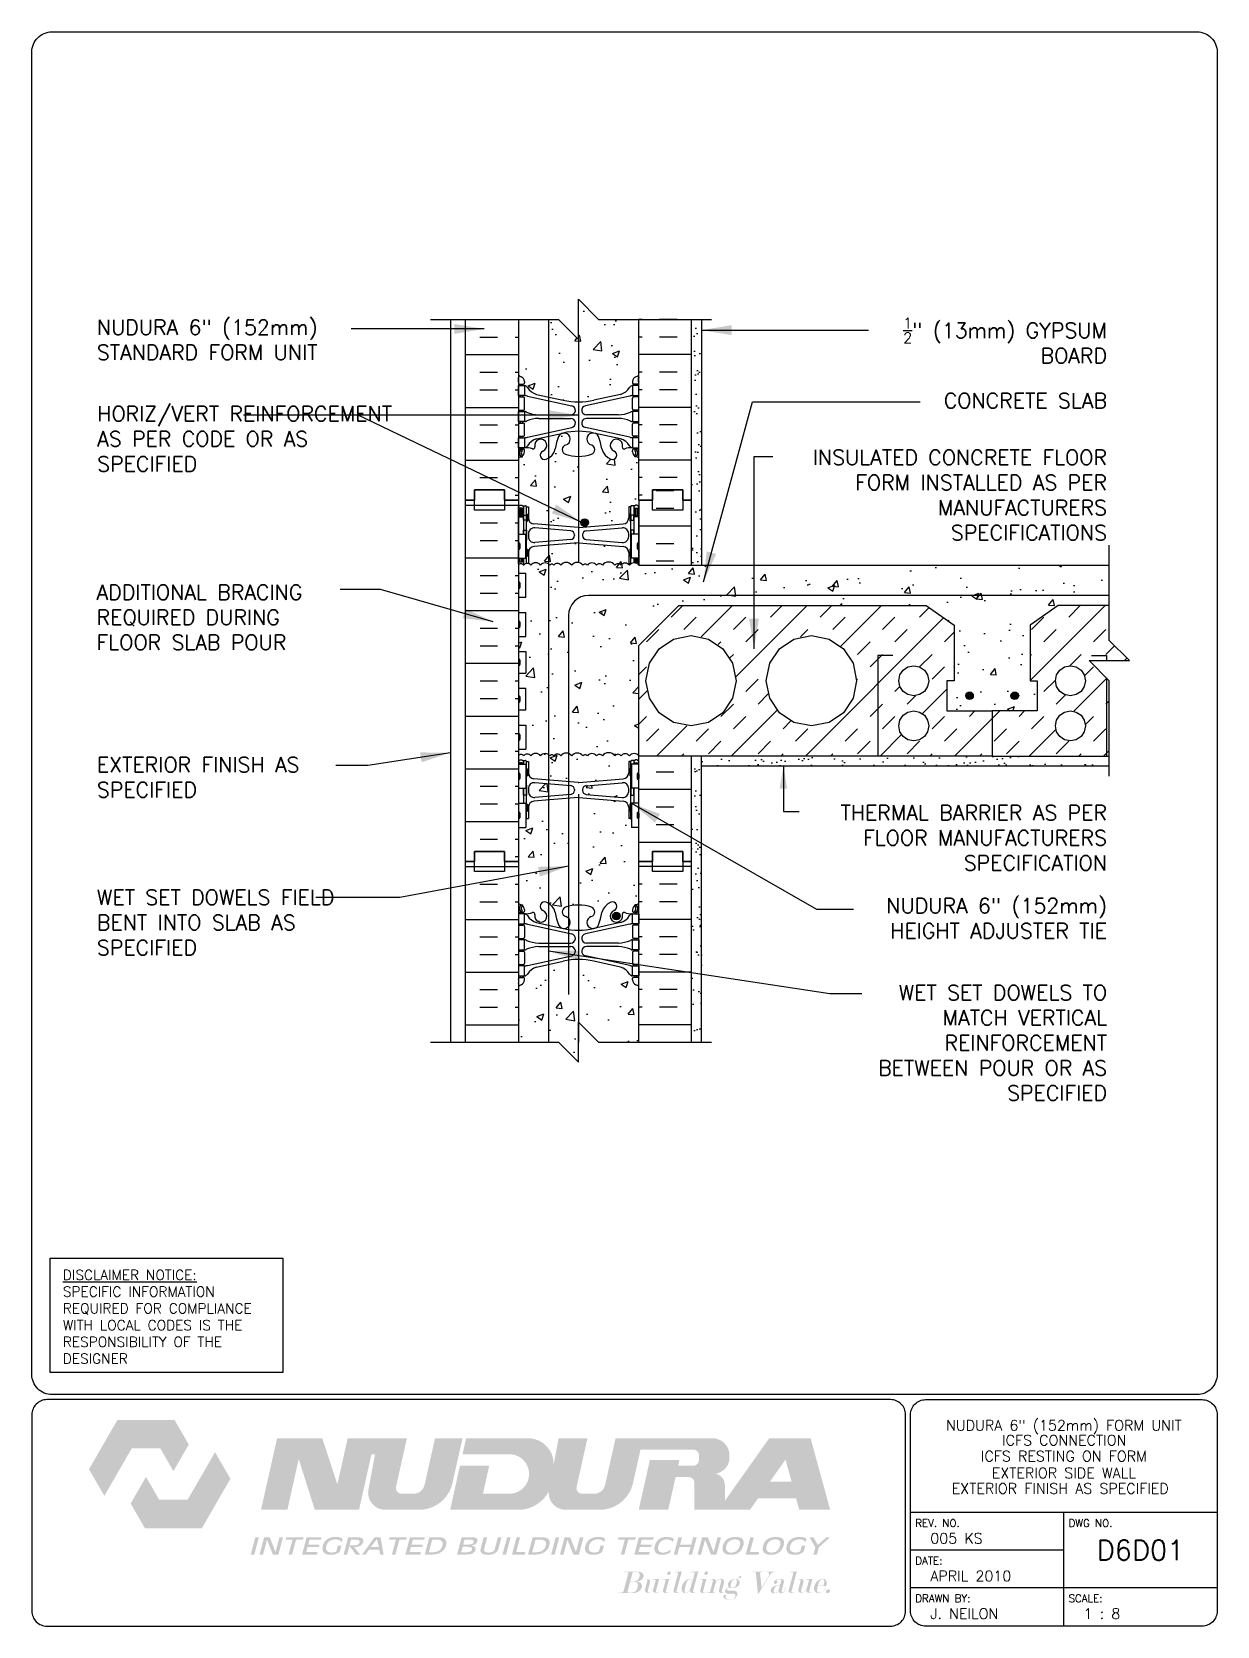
# Paper-space layout 'D6D01' of a CAD drawing. Header units: inches. Extents: x 0.42 to 7.8, y 0.49 to 10.41.
# The model-space entities are those that its viewports show. They can reach past a viewport. Long polylines and large blocks are cut down to what shows.
import ezdxf
from ezdxf.enums import TextEntityAlignment as Align

# ---------------------------------------------------------------- set-up
doc = ezdxf.new("R2010")
doc.units = ezdxf.units.IN
doc.header["$MEASUREMENT"] = 0
doc.linetypes.add('DASHED2', pattern=[0.375, 0.25, -0.125])
for name, color, linetype in [('HATCH', 12, 'Continuous'), ('line25', 2, 'Continuous'), ('LINE3', 3, 'Continuous'), ('LINE50', 5, 'Continuous'), ('LINE9', 9, 'Continuous'), ('LOGO', 7, 'Continuous'), ('TBK_LINE65', 3, 'Continuous'), ('TBK_TEXT', 4, 'Continuous'), ('TEXT', 4, 'Continuous'), ('Web_Edge', 9, 'Continuous')]:
    doc.layers.add(name, color=color, linetype=linetype)
doc.styles.add('DIM', font='romans.shx', dxfattribs={"width": 0.7})
doc.styles.add('ROMANS', font='romans.shx', dxfattribs={"height": 0.75})
doc.styles.get("Standard").update_dxf_attribs({"font": 'romans.shx', "height": 0.75})
doc.linetypes.add('STEEL', pattern='A,0.5,-0.2,["X",Standard,S=0.1,R=0,X=-0.1,Y=-0.05],-0.1', length=0.8)
doc.dimstyles.new('ext_12', dxfattribs={"dimscale": 12, "dimtxt": 0.09375, "dimasz": 0.09375, "dimexe": 0.09375, "dimexo": 0.0625, "dimgap": 0.0625, "dimtad": 1, "dimdec": 1, "dimzin": 3, "dimdsep": 46, "dimlunit": 4, "dimtxsty": 'DIM', "dimcen": 0.09, "dimdle": 0.09375, "dimclrt": 4, "dimadec": 0, "dimazin": 0, "dimtfac": 1, "dimtdec": 1, "dimtmove": 2, "dimatfit": 3, "dimfxl": 1, "dimfrac": 2, "dimtolj": 1, "dimtzin": 0, "dimarcsym": 0})
doc.dimstyles.new('ext_8', dxfattribs={"dimscale": 8, "dimtxt": 0.09375, "dimasz": 0.09375, "dimexe": 0.09375, "dimexo": 0.0625, "dimgap": 0.0625, "dimtad": 1, "dimdec": 1, "dimzin": 3, "dimdsep": 46, "dimlunit": 4, "dimtxsty": 'DIM', "dimcen": 0.09, "dimdle": 0.09375, "dimclrt": 4, "dimadec": 0, "dimazin": 0, "dimtfac": 1, "dimtdec": 1, "dimtmove": 2, "dimatfit": 3, "dimfxl": 1, "dimfrac": 2, "dimtolj": 1, "dimtzin": 0, "dimarcsym": 0})
pattern_1 = [(37.5, (6.0136, -59.8985), (-0.0314967, 0.963412), [0, -0.76, 0, -0.85, 0, -0.8125]), (7.5, (6.0136, -59.8985), (0.8848884, 1.411073), [0, -0.41, 0, -0.685, 0, -0.2625]), (327.5, (5.3986, -59.8985), (1.557071, 0.0028295), [0, -0.25, 0, -0.9, 0, -1.175]), (317.5, (5.3986, -59.8985), (1.503063, 0.438838), [0, -0.125, 0, -0.59, 0, -0.675])]

psp = doc.layouts.new('D6D01')

# ---------------------------------------------------------------- texts
at = {"layer": 'TBK_TEXT', "color": 7, "style": 'ROMANS'}
for s, p in [('REV. NO.', (5.9215, 1.107)), ('DWG NO.', (6.876, 1.107)), ('DATE:', (5.9215, 0.8726)), ('DRAWN BY:', (5.9215, 0.6382)), ('SCALE:', (6.876, 0.6382))]:
    psp.add_text(s, height=0.04688, dxfattribs=at).set_placement(p)
at = {"layer": 'TEXT', "insert": (0.6134, 2.7065), "char_height": 0.0625, "width": 1.41371, "attachment_point": 1, "style": 'ROMANS'}
psp.add_mtext('{\\Fromans.shx|c1;\\LDISCLAIMER NOTICE:\\l\\PSPECIFIC INFORMATION REQUIRED FOR COMPLIANCE WITH LOCAL CODES IS THE RESPONSIBILITY OF THE DESIGNER}', dxfattribs=at)

msp = doc.modelspace()

# ---------------------------------------------------------------- texts
at = {"layer": 'TEXT', "char_height": 0.75, "style": 'ROMANS'}
for s, insert, width, attachment_point in [('NUDURA 6" (152mm) STANDARD FORM UNIT', (174.151, 93.737), 13.9131, 4), ('\\A1; {\\H0.7x;\\S1/2;}" (13mm) GYPSUM BOARD', (224.474, 93.706), 12.17415, 6), ('HORIZ/VERT REINFORCEMENT AS PER CODE OR AS SPECIFIED', (174.167, 88.809), 16.22436, 4), ('\\A1;CONCRETE SLAB', (224.474, 90.714), 12.17415, 6), ('INSULATED CONCRETE FLOOR FORM INSTALLED AS PER MANUFACTURERS SPECIFICATIONS', (224.474, 86.009), 17.62644, 6), ('ADDITIONAL BRACING REQUIRED DURING FLOOR SLAB POUR', (174.137, 79.92), 12.17415, 4), ('EXTERIOR FINISH AS SPECIFIED', (174.153, 71.954), 13.18701, 4), ('THERMAL BARRIER AS PER FLOOR MANUFACTURERS SPECIFICATION', (224.474, 68.937), 17.24655, 6), ('WET SET DOWELS FIELD BENT INTO SLAB AS SPECIFIED', (174.153, 64.721), 13.18701, 4), ('NUDURA 6" (152mm) HEIGHT ADJUSTER TIE', (224.474, 64.929), 14.14796, 6), ('WET SET DOWELS TO MATCH VERTICAL REINFORCEMENT BETWEEN POUR OR AS SPECIFIED', (224.481, 58.727), 13.18701, 6)]:
    msp.add_mtext(s, dxfattribs=dict(at, insert=insert, width=width, attachment_point=attachment_point))

# ---------------------------------------------------------------- blocks, each defined once
blk = doc.blocks.new('TITLEBLOCK-Tag')
at = {"style": 'ROMANS'}
for tag, height, p in [('TITLE_LINE_1', 0.065, (0.927, -0.1328)), ('TITLE_LINE_2', 0.065, (0.9294, -0.2258)), ('CENTRE-LINE-3', 0.065, (0.927, -0.3246)), ('TITLE_LINE_4', 0.065, (0.927, -0.4299)), ('TITLE_LINE_5', 0.065, (0.927, -0.526)), ('DWG', 0.125, (1.4043, -0.9102))]:
    blk.add_attdef(tag, text='', height=height, dxfattribs=at).set_placement(p, align=Align.MIDDLE_CENTER)
for tag, p in [('LATEST_REVISION', (0.0954, -0.8366)), ('REVISION_DATE', (0.0954, -1.071)), ('DRAWN_BY', (0.0954, -1.3053)), ('SCALE', (1.0499, -1.3053))]:
    blk.add_attdef(tag, text='', height=0.065, dxfattribs=at).set_placement(p, align=Align.MIDDLE_LEFT)

# ---------------------------------------------------------------- hatches: boundary and pattern name
at = {"layer": 'HATCH'}
h = msp.add_hatch(dxfattribs=at)
h.set_pattern_fill('AR-CONC', color=256, scale=0.5)
h.paths.add_polyline_path([(224.589, 82.511), (201.146, 82.511, 0.48966), (200.68, 82.511, 0.520567), (200.261, 82.511, 0.520567), (199.955, 82.511, 0.520567), (199.333, 82.511, 0.520567), (199.042, 82.511, 0.520567), (198.587, 82.511, 0.520567), (198.36, 82.511, 0.520567), (197.804, 82.511, 0.520567), (197.258, 82.511, 0.520567), (196.913, 82.511, 0.520567), (196.712, 82.511, 0.520567), (196.257, 82.511, 0.520567), (195.766, 82.511, 0.520567), (195.411, 82.511, 0.540212), (195.146, 82.514), (195.146, 82.116), (195.511, 82.116), (195.511, 80.916), (195.146, 80.916), (195.146, 80.166), (195.511, 80.166), (195.511, 78.966), (195.146, 78.966), (195.146, 78.216), (195.511, 78.216), (195.511, 77.136), (195.146, 77.136), (195.146, 76.386), (195.511, 76.386), (195.511, 75.306), (195.146, 75.306), (195.146, 74.556), (195.511, 74.556), (195.511, 73.356), (195.146, 73.356), (195.146, 73.018, -0.540212), (195.411, 73.016, -0.520567), (195.766, 73.016, -0.520567), (196.257, 73.016, -0.520567), (196.712, 73.016, -0.520567), (196.913, 73.016, -0.520567), (197.258, 73.016, -0.520567), (197.804, 73.016, -0.520567), (198.36, 73.016, -0.520567), (198.587, 73.016, -0.520567), (199.042, 73.016, -0.520567), (199.333, 73.016, -0.520567), (199.955, 73.016, -0.520567), (200.261, 73.016, -0.520567), (200.68, 73.016, -0.48966), (201.146, 73.016), (201.146, 78.511), (203.146, 80.511), (215.456, 80.511), (216.86, 79.521), (216.86, 76.761), (216.5, 76.761), (216.5, 75.261), (218.75, 75.261), (221, 75.261), (221, 76.761), (220.632, 76.761), (220.64, 76.769), (220.64, 79.521), (222.044, 80.511), (224.589, 80.511)])
h.paths.add_polyline_path([(201.146, 94.761), (199.146, 94.761), (198.146, 95.761), (198.146, 93.761), (197.146, 94.761), (195.146, 94.761), (195.146, 91.98, 0.082415), (195.29, 91.901, -0.317837), (195.456, 91.665), (195.456, 91.598, -0.414214), (195.394, 91.535), (195.346, 91.535), (195.346, 91.465), (195.451, 91.465, -0.188973), (195.607, 91.37, 0.196323), (196.056, 91.024), (197.378, 90.734, 0.057795), (198.146, 90.644, 0.057795), (198.914, 90.734), (200.236, 91.024, 0.196323), (200.685, 91.37, -0.188973), (200.841, 91.465), (200.946, 91.465), (200.946, 91.535), (200.899, 91.535, -0.414214), (200.836, 91.598), (200.836, 91.665, -0.317837), (201.003, 91.901, 0.082415), (201.146, 91.98)])
h.paths.add_polyline_path([(201.146, 87.85, 0.064398), (201.036, 87.916), (200.946, 87.916), (200.946, 87.958, -0.249069), (200.836, 88.165), (200.836, 88.233, -0.414214), (200.899, 88.295), (200.946, 88.295), (200.946, 88.365), (200.841, 88.365, 0.10046), (200.448, 88.308, -0.601435), (200.328, 88.413, 2.182095), (199.918, 88.2, -1), (199.755, 87.791, -0.24438), (199.306, 88.312, 0.053157), (199.14, 88.926, 0.223253), (198.94, 89.091), (198.92, 89.095, 0.955472), (198.782, 88.502, -0.735593), (198.795, 88.044, -0.082755), (198.146, 87.936, -0.082755), (197.498, 88.044, -0.735593), (197.511, 88.502, 0.955472), (197.372, 89.095), (197.353, 89.091, 0.223253), (197.152, 88.926, 0.053157), (196.986, 88.312, -0.24438), (196.538, 87.791, -1), (196.375, 88.2, 2.182095), (195.965, 88.413, -0.601435), (195.845, 88.308, 0.10046), (195.451, 88.365), (195.346, 88.365), (195.346, 88.295), (195.394, 88.295, -0.414214), (195.456, 88.233), (195.456, 88.165, -0.249069), (195.346, 87.958), (195.346, 87.916), (195.256, 87.916, 0.064398), (195.146, 87.85), (195.146, 85.761), (195.146, 85.429), (195.226, 85.509), (195.316, 85.509), (195.346, 85.479), (195.496, 85.479, -0.414214), (195.546, 85.429), (195.646, 85.429), (195.646, 84.868, 0.390098), (195.921, 84.569), (198.13, 84.385, 0.04154), (198.163, 84.385), (200.371, 84.569, 0.390098), (200.646, 84.868), (200.646, 85.429), (200.746, 85.429, -0.414214), (200.796, 85.479), (200.946, 85.479), (200.976, 85.509), (201.066, 85.509), (201.146, 85.429), (201.146, 85.761)])
h.paths.add_polyline_path([(200.371, 83.449), (198.163, 83.633, 0.04154), (198.13, 83.633), (195.921, 83.449, 0.390098), (195.646, 83.15), (195.646, 82.596, -0.174031), (195.766, 82.511, -0.520567), (196.257, 82.511, -0.520567), (196.712, 82.511, -0.520567), (196.913, 82.511, -0.520567), (197.258, 82.511, -0.520567), (197.804, 82.511, -0.520567), (198.36, 82.511, -0.520567), (198.587, 82.511, -0.520567), (199.042, 82.511, -0.520567), (199.333, 82.511, -0.520567), (199.955, 82.511, -0.520567), (200.261, 82.511, -0.520567), (200.68, 82.511, -0.079672), (200.748, 82.575, -0.070491), (200.746, 82.589), (200.646, 82.589), (200.646, 83.15, 0.390098)])
h.paths.add_polyline_path([(200.646, 72.177), (200.646, 72.738), (200.746, 72.738, -0.414214), (200.796, 72.788), (200.946, 72.788), (200.976, 72.818), (201.066, 72.818), (201.146, 72.738), (201.146, 73.016, 0.48966), (200.68, 73.016, 0.520567), (200.261, 73.016, 0.520567), (199.955, 73.016, 0.520567), (199.333, 73.016, 0.520567), (199.042, 73.016, 0.520567), (198.587, 73.016, 0.520567), (198.36, 73.016, 0.520567), (197.804, 73.016, 0.520567), (197.258, 73.016, 0.520567), (196.913, 73.016, 0.520567), (196.712, 73.016, 0.520567), (196.257, 73.016, 0.520567), (195.766, 73.016, 0.520567), (195.411, 73.016, 0.540212), (195.146, 73.018), (195.146, 72.738), (195.226, 72.818), (195.316, 72.818), (195.346, 72.788), (195.496, 72.788, -0.414214), (195.546, 72.738), (195.646, 72.738), (195.646, 72.177, 0.390098), (195.921, 71.878), (198.13, 71.695, 0.04154), (198.163, 71.695), (200.371, 71.878, 0.390098)])
h.paths.add_polyline_path([(201.146, 69.456), (200.781, 69.456), (200.781, 69.85, -0.327813), (200.746, 69.898), (200.646, 69.898), (200.646, 70.459, 0.390098), (200.371, 70.758), (198.163, 70.942, 0.04154), (198.13, 70.942), (195.921, 70.758, 0.390098), (195.646, 70.459), (195.646, 69.898), (195.546, 69.898, -0.327813), (195.511, 69.85), (195.511, 69.456), (195.146, 69.456), (195.146, 67.761), (195.146, 65.672, 0.064398), (195.256, 65.606), (195.346, 65.606), (195.346, 65.565, -0.249069), (195.456, 65.357), (195.456, 65.29, -0.414214), (195.394, 65.227), (195.346, 65.227), (195.346, 65.157), (195.451, 65.157, 0.10046), (195.845, 65.215, -0.601435), (195.965, 65.11, 2.182095), (196.375, 65.323, -1), (196.538, 65.731, -0.24438), (196.986, 65.21, 0.053157), (197.152, 64.596, 0.223253), (197.353, 64.431), (197.372, 64.427, 0.955472), (197.511, 65.021, -0.735593), (197.498, 65.479, -0.082755), (198.146, 65.587, -0.082755), (198.795, 65.479, -0.735593), (198.782, 65.021, 0.955472), (198.92, 64.427), (198.94, 64.431, 0.223253), (199.14, 64.596, 0.053157), (199.306, 65.21, -0.24438), (199.755, 65.731, -1), (199.918, 65.323, 2.182095), (200.328, 65.11, -0.601435), (200.448, 65.215, 0.10046), (200.841, 65.157), (200.946, 65.157), (200.946, 65.227), (200.899, 65.227, -0.414214), (200.836, 65.29), (200.836, 65.357, -0.249069), (200.946, 65.565), (200.946, 65.606), (201.036, 65.606, 0.064398), (201.146, 65.672), (201.146, 67.761)])
h.paths.add_polyline_path([(201.146, 61.543, 0.082415), (201.003, 61.622, -0.317837), (200.836, 61.857), (200.836, 61.925, -0.414214), (200.899, 61.987), (200.946, 61.987), (200.946, 62.057), (200.841, 62.057, -0.188973), (200.685, 62.152, 0.196323), (200.236, 62.499), (198.914, 62.789, 0.057795), (198.146, 62.878, 0.057795), (197.378, 62.789), (196.056, 62.499, 0.196323), (195.607, 62.152, -0.188973), (195.451, 62.057), (195.346, 62.057), (195.346, 61.987), (195.394, 61.987, -0.414214), (195.456, 61.925), (195.456, 61.857, -0.317837), (195.29, 61.622, 0.082415), (195.146, 61.543), (195.146, 58.761), (197.146, 58.761), (198.146, 57.761), (198.146, 59.761), (199.146, 58.761), (201.146, 58.761)])
h.paths.add_polyline_path([(197.946, 71.301), (197.946, 71.336, 0.390098), (197.763, 71.535), (195.971, 71.684, 0.438748), (195.646, 71.385), (195.646, 71.251, 0.438748), (195.971, 70.952), (197.763, 71.101, 0.390098)])
h.paths.add_polyline_path([(200.646, 71.385, 0.438748), (200.321, 71.684), (198.53, 71.535, 0.390098), (198.346, 71.336), (198.346, 71.301, 0.390098), (198.53, 71.101), (200.321, 70.952, 0.438748), (200.646, 71.251)])
h = msp.add_hatch(dxfattribs=at)
h.set_pattern_fill('AR-SAND', color=256, scale=0.5, style=0)
h.set_pattern_definition(pattern_1)
h.paths.add_polyline_path([(204.271, 94.761), (203.771, 94.761), (203.771, 85.761), (203.771, 82.511), (204.271, 82.511)])
h = msp.add_hatch(dxfattribs=at)
h.set_pattern_fill('INSUL', color=256, scale=7, style=0)
h.set_pattern_definition([(0, (-2731.0153, -329.2482), (0, 2.625), []), (0, (-2731.0153, -328.3732), (0, 2.625), [0.875, -0.875]), (0, (-2731.0153, -327.4982), (0, 2.625), [0.875, -0.875])])
h.paths.add_polyline_path([(192.521, 67.761), (192.959, 67.761), (192.959, 68.261), (194.459, 68.261), (194.459, 67.761), (195.146, 67.761), (195.146, 85.761), (194.459, 85.761), (194.459, 86.261), (192.959, 86.261), (192.959, 85.761), (192.521, 85.761)])
h = msp.add_hatch(dxfattribs=at)
h.set_pattern_fill('INSUL', color=256, scale=7, style=0)
h.set_pattern_definition([(0, (6.0136, -59.8985), (0, 2.625), []), (0, (6.0136, -59.0235), (0, 2.625), [0.875, -0.875]), (0, (6.0136, -58.1485), (0, 2.625), [0.875, -0.875])])
h.paths.add_polyline_path([(203.771, 85.761), (203.334, 85.761), (203.334, 86.261), (201.834, 86.261), (201.834, 85.761), (201.146, 85.761), (201.146, 82.511), (203.771, 82.511)])
h.paths.add_polyline_path([(203.771, 73.011), (201.146, 73.011), (201.146, 67.761), (201.834, 67.761), (201.834, 68.261), (203.334, 68.261), (203.334, 67.761), (203.771, 67.761)])
h = msp.add_hatch(dxfattribs=at)
h.set_pattern_fill('AR-SAND', color=256, scale=0.5, style=0)
h.set_pattern_definition(pattern_1)
h.paths.add_polyline_path([(204.271, 73.011), (203.771, 73.011), (203.771, 67.761), (203.771, 58.761), (204.271, 58.761)])
h = msp.add_hatch(dxfattribs=at)
h.set_pattern_fill('AR-SAND', color=256, scale=0.5, style=0)
h.set_pattern_definition([(37.5, (1.2102, -1.12696), (-0.0314967, 0.963412), [0, -0.76, 0, -0.85, 0, -0.8125]), (7.5, (1.2102, -1.127), (0.8848884, 1.411073), [0, -0.41, 0, -0.685, 0, -0.2625]), (327.5, (0.5952, -1.127), (1.557071, 0.0028295), [0, -0.25, 0, -0.9, 0, -1.175]), (317.5, (0.5952, -1.127), (1.503063, 0.438838), [0, -0.125, 0, -0.59, 0, -0.675])])
h.paths.add_polyline_path([(204.271, 73.011), (204.271, 72.511), (224.589, 72.511), (224.589, 73.011), (218.75, 73.011)])
at = {"layer": 'LINE3'}
for points in [[(198.635, 84.64, 1), (198.26, 84.64, 1)], [(217.812, 76.011, 1), (217.437, 76.011, 1)], [(220.062, 76.011, 1), (219.687, 76.011, 1)], [(200.219, 65.039, 1), (199.844, 65.039, 1)]]:
    msp.add_hatch(color=256, dxfattribs=at).paths.add_polyline_path(points)

# ---------------------------------------------------------------- linework, layer by layer
at = {"layer": 'HATCH'}
for p, q in [((193.235, 94.752), (194.11, 94.752)), ((194.985, 94.752), (195.146, 94.752)), ((201.308, 94.752), (201.146, 94.752)), ((203.058, 94.752), (202.183, 94.752)), ((193.235, 93.877), (194.11, 93.877)), ((194.985, 93.877), (195.146, 93.877)), ((201.308, 93.877), (201.146, 93.877)), ((203.058, 93.877), (202.183, 93.877)), ((192.521, 93.002), (195.146, 93.002)), ((203.771, 93.002), (201.146, 93.002)), ((193.235, 92.127), (194.11, 92.127)), ((194.985, 92.127), (195.146, 92.127)), ((201.308, 92.127), (201.146, 92.127)), ((203.058, 92.127), (202.183, 92.127)), ((193.235, 91.252), (194.11, 91.252)), ((194.985, 91.252), (195.146, 91.252)), ((201.308, 91.252), (201.146, 91.252)), ((203.058, 91.252), (202.183, 91.252)), ((192.521, 90.377), (195.146, 90.377)), ((203.771, 90.377), (201.146, 90.377)), ((193.235, 89.502), (194.11, 89.502)), ((194.985, 89.502), (195.146, 89.502)), ((201.308, 89.502), (201.146, 89.502)), ((203.058, 89.502), (202.183, 89.502)), ((193.235, 88.627), (194.11, 88.627)), ((194.985, 88.627), (195.146, 88.627)), ((201.308, 88.627), (201.146, 88.627)), ((203.058, 88.627), (202.183, 88.627)), ((192.521, 87.752), (195.146, 87.752)), ((200.752, 87.628), (200.752, 87.628)), ((200.906, 87.348), (200.906, 87.348)), ((203.771, 87.752), (201.146, 87.752)), ((193.235, 86.877), (194.11, 86.877)), ((194.985, 86.877), (195.146, 86.877)), ((201.308, 86.877), (201.146, 86.877)), ((203.058, 86.877), (202.183, 86.877)), ((194.985, 86.002), (195.146, 86.002)), ((201.308, 86.002), (201.146, 86.002)), ((202.766, 79.932), (203.345, 80.511)), ((204.261, 78.952), (205.82, 80.511)), ((205.99, 76.969), (209.533, 80.511)), ((207.716, 79.932), (208.295, 80.511)), ((210.191, 79.932), (210.77, 80.511)), ((211.208, 78.475), (213.245, 80.511)), ((215.14, 79.932), (215.611, 80.402)), ((220.64, 76.769), (224.382, 80.511)), ((222.565, 79.932), (223.144, 80.511)), ((203.385, 79.313), (204.003, 79.932)), ((205.86, 79.313), (206.478, 79.932)), ((209.457, 73.011), (216.336, 79.89)), ((210.809, 79.313), (211.428, 79.932)), ((213.284, 79.313), (213.903, 79.932)), ((220.709, 79.313), (221.328, 79.932)), ((201.529, 78.694), (202.147, 79.313)), ((205.104, 78.558), (205.241, 78.694)), ((206.478, 78.694), (207.097, 79.313)), ((209.203, 78.944), (209.572, 79.313)), ((212.047, 78.076), (212.666, 78.694)), ((213.903, 78.694), (214.522, 79.313)), ((216.378, 78.694), (216.86, 79.176)), ((221.328, 78.694), (221.946, 79.313)), ((223.802, 78.694), (224.421, 79.313)), ((205.688, 77.904), (205.86, 78.076)), ((212.666, 77.457), (213.284, 78.076)), ((215.14, 77.457), (215.759, 78.076)), ((220.64, 78.006), (220.709, 78.076)), ((222.619, 77.511), (223.184, 78.076)), ((224.421, 78.076), (224.848, 78.502)), ((225.344, 77.761), (225.466, 77.884)), ((201.146, 77.075), (201.529, 77.457)), ((215.759, 76.838), (216.378, 77.457)), ((223.359, 77.013), (223.802, 77.457)), ((201.146, 75.837), (201.559, 76.25)), ((206.478, 76.22), (207.097, 76.838)), ((211.999, 76.791), (212.047, 76.838)), ((213.903, 76.22), (214.155, 76.472)), ((215.281, 75.123), (216.5, 76.341)), ((221.328, 76.22), (221.903, 76.795)), ((222.824, 75.241), (224.466, 76.884)), ((205.241, 74.982), (205.86, 75.601)), ((207.097, 75.601), (207.598, 76.102)), ((212.666, 74.982), (213.284, 75.601)), ((214.522, 75.601), (214.938, 76.017)), ((217.492, 76.15), (217.492, 76.15)), ((221.946, 75.601), (222.4, 76.055)), ((224.421, 75.601), (224.589, 75.768)), ((201.146, 74.6), (201.529, 74.982)), ((205.745, 73.011), (208.036, 75.303)), ((205.86, 74.363), (206.478, 74.982)), ((208.335, 74.363), (208.728, 74.757)), ((213.284, 74.363), (213.903, 74.982)), ((215.759, 74.363), (216.378, 74.982)), ((216.882, 73.011), (218.75, 74.879)), ((217.615, 74.982), (217.894, 75.261)), ((218.75, 74.879), (219.132, 75.261)), ((220.09, 74.982), (220.369, 75.261)), ((220.709, 74.363), (221.328, 74.982)), ((223.399, 74.579), (223.802, 74.982)), ((201.529, 73.745), (202.147, 74.363)), ((202.033, 73.011), (203.542, 74.521)), ((204.003, 73.745), (204.622, 74.363)), ((208.953, 73.745), (209.572, 74.363)), ((211.428, 73.745), (212.047, 74.363)), ((213.17, 73.011), (214.235, 74.077)), ((216.378, 73.745), (216.997, 74.363)), ((218.853, 73.745), (219.471, 74.363)), ((220.594, 73.011), (221.922, 74.34)), ((223.802, 73.745), (224.421, 74.363)), ((203.27, 73.011), (203.385, 73.126)), ((204.622, 73.126), (205.241, 73.745)), ((207.097, 73.126), (207.716, 73.745)), ((208.22, 73.011), (208.335, 73.126)), ((210.695, 73.011), (210.809, 73.126)), ((212.047, 73.126), (212.666, 73.745)), ((214.522, 73.126), (215.14, 73.745)), ((215.644, 73.011), (215.759, 73.126)), ((218.119, 73.011), (218.234, 73.126)), ((219.471, 73.126), (220.09, 73.745)), ((221.946, 73.126), (222.565, 73.745)), ((223.069, 73.011), (223.184, 73.126)), ((224.307, 73.011), (224.589, 73.294)), ((192.521, 67.502), (195.146, 67.502)), ((203.771, 67.502), (201.146, 67.502)), ((193.235, 66.627), (194.11, 66.627)), ((194.985, 66.627), (195.146, 66.627)), ((201.308, 66.627), (201.146, 66.627)), ((203.058, 66.627), (202.183, 66.627)), ((193.235, 65.752), (194.11, 65.752)), ((194.985, 65.752), (195.146, 65.752)), ((201.308, 65.752), (201.146, 65.752)), ((203.058, 65.752), (202.183, 65.752)), ((192.521, 64.877), (195.146, 64.877)), ((203.771, 64.877), (201.146, 64.877)), ((193.235, 64.002), (194.11, 64.002)), ((194.985, 64.002), (195.146, 64.002)), ((201.308, 64.002), (201.146, 64.002)), ((203.058, 64.002), (202.183, 64.002)), ((193.235, 63.127), (194.11, 63.127)), ((194.985, 63.127), (195.146, 63.127)), ((201.308, 63.127), (201.146, 63.127)), ((203.058, 63.127), (202.183, 63.127)), ((192.521, 62.252), (195.146, 62.252)), ((203.771, 62.252), (201.146, 62.252)), ((193.235, 61.377), (194.11, 61.377)), ((194.985, 61.377), (195.146, 61.377)), ((201.308, 61.377), (201.146, 61.377)), ((203.058, 61.377), (202.183, 61.377)), ((193.235, 60.502), (194.11, 60.502)), ((194.985, 60.502), (195.146, 60.502)), ((201.308, 60.502), (201.146, 60.502)), ((203.058, 60.502), (202.183, 60.502)), ((192.521, 59.627), (195.146, 59.627)), ((203.771, 59.627), (201.146, 59.627))]:
    msp.add_line(p, q, dxfattribs=at)
for points in [[(201.146, 82.511, 0.48966), (200.68, 82.511, 0.520567), (200.261, 82.511, 0.520567), (199.955, 82.511, 0.520567), (199.333, 82.511, 0.520567), (199.042, 82.511, 0.520567), (198.587, 82.511, 0.520567), (198.36, 82.511, 0.520567), (197.804, 82.511, 0.520567), (197.258, 82.511, 0.520567), (196.913, 82.511, 0.520567), (196.712, 82.511, 0.520567), (196.257, 82.511, 0.520567), (195.766, 82.511, 0.520567), (195.411, 82.511, 0.540212), (195.146, 82.514)], [(201.146, 73.016, 0.48966), (200.68, 73.016, 0.520567), (200.261, 73.016, 0.520567), (199.955, 73.016, 0.520567), (199.333, 73.016, 0.520567), (199.042, 73.016, 0.520567), (198.587, 73.016, 0.520567), (198.36, 73.016, 0.520567), (197.804, 73.016, 0.520567), (197.258, 73.016, 0.520567), (196.913, 73.016, 0.520567), (196.712, 73.016, 0.520567), (196.257, 73.016, 0.520567), (195.766, 73.016, 0.520567), (195.411, 73.016, 0.540212), (195.146, 73.018)]]:
    msp.add_lwpolyline(points, format="xyb", dxfattribs=at)
at = {"layer": 'line25'}
for p, q in [((195.146, 94.761), (195.146, 85.761)), ((201.146, 85.761), (201.146, 94.761)), ((195.146, 85.761), (195.146, 67.761)), ((201.146, 85.761), (201.146, 82.511)), ((195.146, 84.066), (195.511, 84.066)), ((195.511, 82.866), (195.511, 84.066)), ((201.146, 84.066), (200.781, 84.066)), ((200.781, 82.866), (200.781, 84.066)), ((195.146, 82.866), (195.511, 82.866)), ((201.146, 82.866), (200.781, 82.866)), ((195.146, 82.116), (195.511, 82.116)), ((195.511, 80.916), (195.511, 82.116)), ((201.146, 82.511), (224.589, 82.511)), ((195.146, 80.916), (195.511, 80.916)), ((201.146, 78.511), (203.146, 80.511)), ((203.146, 80.511), (215.456, 80.511)), ((215.456, 80.511), (216.86, 79.521)), ((195.146, 80.166), (195.511, 80.166)), ((195.511, 78.966), (195.511, 80.166)), ((216.86, 79.521), (216.86, 76.761)), ((195.146, 78.966), (195.511, 78.966)), ((195.146, 78.216), (195.511, 78.216)), ((195.511, 78.216), (195.511, 77.136)), ((201.146, 67.761), (201.146, 78.511)), ((195.146, 77.136), (195.511, 77.136)), ((195.146, 76.386), (195.511, 76.386)), ((195.511, 75.306), (195.511, 76.386)), ((216.86, 76.761), (216.5, 76.761)), ((216.5, 76.761), (216.5, 75.261)), ((195.146, 75.306), (195.511, 75.306)), ((216.5, 75.261), (218.75, 75.261)), ((218.75, 75.261), (218.75, 73.011)), ((195.146, 74.556), (195.511, 74.556)), ((195.511, 74.556), (195.511, 73.356)), ((195.146, 73.356), (195.511, 73.356)), ((195.146, 72.606), (195.511, 72.606)), ((195.511, 72.606), (195.511, 71.406)), ((200.781, 72.606), (200.781, 71.406)), ((201.146, 72.606), (200.781, 72.606)), ((218.75, 73.011), (201.146, 73.011)), ((195.146, 71.406), (195.511, 71.406)), ((201.146, 71.406), (200.781, 71.406)), ((195.146, 70.656), (195.511, 70.656)), ((195.511, 70.656), (195.511, 69.456)), ((201.146, 70.656), (200.781, 70.656)), ((200.781, 70.656), (200.781, 69.456)), ((195.146, 69.456), (195.511, 69.456)), ((201.146, 69.456), (200.781, 69.456)), ((195.146, 67.761), (195.146, 58.761)), ((201.146, 58.761), (201.146, 67.761))]:
    msp.add_line(p, q, dxfattribs=at)
msp.add_lwpolyline([(224.589, 80.511), (222.044, 80.511), (220.64, 79.521), (220.64, 76.761), (221, 76.761), (221, 75.261), (218.75, 75.261), (218.75, 73.011), (224.589, 73.011)], dxfattribs=at)
at = {"layer": 'LINE3'}
for p, q in [((196.646, 94.761), (196.646, 58.761)), ((198.146, 93.761), (198.146, 82.65)), ((198.149, 71.108), (198.149, 58.761))]:
    msp.add_line(p, q, dxfattribs=at)
at = {"layer": 'LINE3', "linetype": 'STEEL'}
msp.add_line((224.589, 81.011), (203.146, 81.011), dxfattribs=at)
at = {"layer": 'LINE3'}
msp.add_lwpolyline([(203.146, 81.011), (198.646, 81.011, 0.414214), (197.646, 80.011), (197.646, 61.137), (197.646, 61.137)], format="xyb", dxfattribs=at)
for centre in [(198.448, 84.64), (217.625, 76.011), (219.875, 76.011), (200.031, 65.039)]:
    msp.add_circle(centre, 0.188, dxfattribs=at)
at = {"layer": 'LINE50'}
for p, q in [((192.521, 85.761), (192.521, 94.761)), ((203.771, 85.761), (203.771, 94.761)), ((192.521, 67.761), (192.521, 85.761)), ((203.771, 82.511), (203.771, 85.761)), ((203.771, 67.761), (203.771, 73.011)), ((192.521, 58.761), (192.521, 67.761)), ((203.771, 58.761), (203.771, 67.761))]:
    msp.add_line(p, q, dxfattribs=at)
for points in [[(192.521, 85.761), (192.959, 85.761), (192.959, 86.261), (194.459, 86.261), (194.459, 85.761), (195.146, 85.761)], [(195.146, 85.761), (194.459, 85.761), (194.459, 86.261), (192.959, 86.261), (192.959, 85.761), (192.521, 85.761)], [(203.771, 85.761), (203.334, 85.761), (203.334, 86.261), (201.834, 86.261), (201.834, 85.761), (201.146, 85.761)], [(201.146, 85.761), (201.834, 85.761), (201.834, 86.261), (203.334, 86.261), (203.334, 85.761), (203.771, 85.761)], [(195.146, 67.761), (194.459, 67.761), (194.459, 68.261), (192.959, 68.261), (192.959, 67.761), (192.521, 67.761)], [(192.521, 67.761), (192.959, 67.761), (192.959, 68.261), (194.459, 68.261), (194.459, 67.761), (195.146, 67.761)], [(201.146, 67.761), (201.834, 67.761), (201.834, 68.261), (203.334, 68.261), (203.334, 67.761), (203.771, 67.761)], [(203.771, 67.761), (203.334, 67.761), (203.334, 68.261), (201.834, 68.261), (201.834, 67.761), (201.146, 67.761)]]:
    msp.add_lwpolyline(points, dxfattribs=at)
at = {"layer": 'LINE9'}
for p, q in [((191.771, 94.761), (191.771, 58.761)), ((204.271, 94.761), (204.271, 82.511)), ((195.146, 85.429), (195.226, 85.509)), ((195.146, 82.589), (195.146, 85.429)), ((195.226, 85.509), (195.316, 85.509)), ((195.396, 85.429), (195.316, 85.509)), ((195.346, 85.479), (195.496, 85.479)), ((195.396, 85.479), (195.496, 85.479)), ((195.396, 85.429), (195.396, 84.066)), ((195.546, 85.429), (195.646, 85.429)), ((195.546, 82.6), (195.546, 85.429)), ((195.546, 85.409), (195.546, 85.409)), ((195.546, 85.059), (195.596, 85.059)), ((195.596, 85.059), (195.596, 84.709)), ((195.646, 85.429), (195.646, 84.868)), ((200.646, 85.429), (200.646, 84.868)), ((200.746, 85.429), (200.646, 85.429)), ((200.746, 85.059), (200.696, 85.059)), ((200.696, 85.059), (200.696, 84.709)), ((200.746, 82.589), (200.746, 85.429)), ((200.746, 85.409), (200.746, 85.409)), ((200.896, 85.479), (200.796, 85.479)), ((200.946, 85.479), (200.796, 85.479)), ((200.896, 85.429), (200.976, 85.509)), ((200.896, 85.429), (200.896, 84.066)), ((201.066, 85.509), (200.976, 85.509)), ((201.146, 85.429), (201.066, 85.509)), ((201.146, 82.589), (201.146, 85.429)), ((195.546, 84.709), (195.596, 84.709)), ((198.13, 84.385), (195.921, 84.569)), ((197.763, 84.226), (195.971, 84.375)), ((198.163, 84.385), (200.371, 84.569)), ((198.53, 84.226), (200.321, 84.375)), ((200.746, 84.709), (200.696, 84.709)), ((195.146, 83.576), (195.146, 83.356)), ((195.146, 83.521), (195.146, 83.521)), ((195.146, 83.411), (195.146, 83.411)), ((195.186, 83.616), (195.186, 83.616)), ((195.226, 83.576), (195.226, 83.356)), ((195.646, 84.076), (195.646, 83.942)), ((198.13, 83.633), (195.921, 83.449)), ((197.763, 83.792), (195.971, 83.643)), ((197.946, 84.027), (197.946, 83.991)), ((198.163, 83.633), (200.371, 83.449)), ((198.346, 84.027), (198.346, 83.991)), ((198.53, 83.792), (200.321, 83.643)), ((200.646, 83.942), (200.646, 84.076)), ((201.066, 83.576), (201.066, 83.356)), ((201.066, 83.521), (201.066, 83.521)), ((201.066, 83.411), (201.066, 83.411)), ((201.106, 83.616), (201.106, 83.616)), ((201.146, 83.576), (201.146, 83.356)), ((195.146, 82.589), (195.183, 82.553)), ((195.186, 83.316), (195.186, 83.316)), ((195.396, 82.589), (195.365, 82.558)), ((195.396, 82.866), (195.396, 82.589)), ((195.546, 83.309), (195.596, 83.309)), ((195.546, 82.959), (195.596, 82.959)), ((195.596, 83.309), (195.596, 82.959)), ((195.646, 83.15), (195.646, 82.596)), ((200.646, 83.15), (200.646, 82.589)), ((200.746, 82.589), (200.646, 82.589)), ((200.696, 83.309), (200.696, 82.959)), ((200.746, 83.309), (200.696, 83.309)), ((200.746, 82.959), (200.696, 82.959)), ((200.896, 82.866), (200.896, 82.625)), ((201.106, 83.316), (201.106, 83.316)), ((201.146, 82.589), (201.109, 82.551)), ((195.388, 82.539), (195.434, 82.539)), ((195.396, 82.539), (195.434, 82.539)), ((195.146, 81.626), (195.146, 81.406)), ((195.146, 81.571), (195.146, 81.571)), ((195.146, 81.461), (195.146, 81.461)), ((195.186, 81.666), (195.186, 81.666)), ((195.186, 81.366), (195.186, 81.366)), ((195.226, 81.626), (195.226, 81.406)), ((195.146, 79.676), (195.146, 79.456)), ((195.146, 79.621), (195.146, 79.621)), ((195.146, 79.511), (195.146, 79.511)), ((195.186, 79.716), (195.186, 79.716)), ((195.186, 79.416), (195.186, 79.416)), ((195.226, 79.676), (195.226, 79.456)), ((195.186, 77.826), (195.186, 77.826)), ((195.146, 77.786), (195.146, 77.566)), ((195.146, 77.731), (195.146, 77.731)), ((195.146, 77.621), (195.146, 77.621)), ((195.186, 77.526), (195.186, 77.526)), ((195.226, 77.786), (195.226, 77.566)), ((195.146, 75.956), (195.146, 75.736)), ((195.146, 75.901), (195.146, 75.901)), ((195.146, 75.791), (195.146, 75.791)), ((195.186, 75.996), (195.186, 75.996)), ((195.186, 75.696), (195.186, 75.696)), ((195.226, 75.956), (195.226, 75.736)), ((195.146, 74.066), (195.146, 73.846)), ((195.146, 74.011), (195.146, 74.011)), ((195.146, 73.901), (195.146, 73.901)), ((195.186, 74.106), (195.186, 74.106)), ((195.226, 74.066), (195.226, 73.846)), ((195.186, 73.806), (195.186, 73.806)), ((195.146, 72.738), (195.226, 72.818)), ((195.226, 72.818), (195.316, 72.818)), ((195.396, 72.738), (195.316, 72.818)), ((195.346, 72.788), (195.496, 72.788)), ((195.396, 72.788), (195.496, 72.788)), ((195.396, 72.738), (195.396, 72.606)), ((195.546, 72.738), (195.646, 72.738)), ((195.546, 69.898), (195.546, 72.738)), ((195.546, 72.718), (195.546, 72.718)), ((195.546, 72.368), (195.596, 72.368)), ((195.596, 72.368), (195.596, 72.018)), ((195.646, 72.738), (195.646, 72.177)), ((200.646, 72.738), (200.646, 72.177)), ((200.746, 72.738), (200.646, 72.738)), ((200.746, 72.368), (200.696, 72.368)), ((200.696, 72.368), (200.696, 72.018)), ((200.746, 69.898), (200.746, 72.738)), ((200.746, 72.718), (200.746, 72.718)), ((200.896, 72.788), (200.796, 72.788)), ((200.946, 72.788), (200.796, 72.788)), ((200.896, 72.738), (200.976, 72.818)), ((200.896, 72.738), (200.896, 72.606)), ((201.066, 72.818), (200.976, 72.818)), ((201.146, 72.738), (201.066, 72.818)), ((204.271, 58.761), (204.271, 73.011)), ((224.589, 72.511), (204.271, 72.511)), ((195.146, 72.116), (195.146, 71.896)), ((195.146, 72.061), (195.146, 72.061)), ((195.146, 71.951), (195.146, 71.951)), ((195.186, 72.156), (195.186, 72.156)), ((195.186, 71.856), (195.186, 71.856)), ((195.226, 72.116), (195.226, 71.896)), ((195.546, 72.018), (195.596, 72.018)), ((198.13, 71.695), (195.921, 71.878)), ((197.763, 71.535), (195.971, 71.684)), ((198.163, 71.695), (200.371, 71.878)), ((198.53, 71.535), (200.321, 71.684)), ((200.746, 72.018), (200.696, 72.018)), ((201.066, 72.116), (201.066, 71.896)), ((201.066, 72.061), (201.066, 72.061)), ((201.066, 71.951), (201.066, 71.951)), ((201.106, 72.156), (201.106, 72.156)), ((201.106, 71.856), (201.106, 71.856)), ((201.146, 72.116), (201.146, 71.896)), ((195.396, 71.406), (195.396, 70.656)), ((195.646, 71.385), (195.646, 71.251)), ((198.13, 70.942), (195.921, 70.758)), ((197.763, 71.101), (195.971, 70.952)), ((197.946, 71.336), (197.946, 71.301)), ((198.163, 70.942), (200.371, 70.758)), ((198.346, 71.336), (198.346, 71.301)), ((198.53, 71.101), (200.321, 70.952)), ((200.646, 71.251), (200.646, 71.385)), ((200.896, 71.406), (200.896, 70.656)), ((195.146, 70.166), (195.146, 69.946)), ((195.146, 70.111), (195.146, 70.111)), ((195.146, 70.001), (195.146, 70.001)), ((195.186, 70.206), (195.186, 70.206)), ((195.186, 69.906), (195.186, 69.906)), ((195.226, 70.166), (195.226, 69.946)), ((195.546, 70.618), (195.596, 70.618)), ((195.546, 70.268), (195.596, 70.268)), ((195.546, 69.898), (195.646, 69.898)), ((195.596, 70.618), (195.596, 70.268)), ((195.646, 70.459), (195.646, 69.898)), ((200.646, 70.459), (200.646, 69.898)), ((200.746, 69.898), (200.646, 69.898)), ((200.696, 70.618), (200.696, 70.268)), ((200.746, 70.618), (200.696, 70.618)), ((200.746, 70.268), (200.696, 70.268)), ((201.066, 70.166), (201.066, 69.946)), ((201.066, 70.111), (201.066, 70.111)), ((201.066, 70.001), (201.066, 70.001)), ((201.106, 70.206), (201.106, 70.206)), ((201.106, 69.906), (201.106, 69.906)), ((201.146, 70.166), (201.146, 69.946))]:
    msp.add_line(p, q, dxfattribs=at)
for points in [[(190.771, 94.761), (197.146, 94.761), (198.146, 93.761), (198.146, 95.761), (199.146, 94.761), (204.771, 94.761)], [(195.396, 84.066), (195.396, 84.259), (195.546, 84.259), (195.546, 83.759), (195.511, 83.759)], [(200.896, 84.066), (200.896, 84.259), (200.746, 84.259), (200.746, 83.759), (200.781, 83.759)], [(224.589, 72.011), (224.589, 76.761), (223.589, 77.761), (225.589, 77.761), (224.589, 78.761), (224.589, 83.511)], [(195.346, 82.866), (195.346, 82.659), (195.196, 82.659), (195.196, 82.866)], [(195.306, 82.866), (195.306, 82.659), (195.236, 82.659), (195.236, 82.866)], [(195.511, 83.009), (195.546, 83.009), (195.546, 83.259), (195.511, 83.259)], [(200.781, 83.009), (200.746, 83.009), (200.746, 83.259), (200.781, 83.259)], [(200.946, 82.866), (200.946, 82.659), (201.096, 82.659), (201.096, 82.866)], [(200.986, 82.866), (200.986, 82.659), (201.056, 82.659), (201.056, 82.866)], [(213.798, 78.011), (213.048, 78.011), (213.048, 73.011)], [(223.701, 78.011), (224.451, 78.011), (224.451, 77.761)], [(224.451, 76.899), (224.451, 73.011)], [(195.346, 72.606), (195.346, 72.668), (195.196, 72.668), (195.196, 72.606)], [(195.306, 72.606), (195.306, 72.668), (195.236, 72.668), (195.236, 72.606)], [(195.511, 72.318), (195.546, 72.318), (195.546, 72.068), (195.511, 72.068)], [(200.781, 72.318), (200.746, 72.318), (200.746, 72.068), (200.781, 72.068)], [(200.946, 72.606), (200.946, 72.668), (201.096, 72.668), (201.096, 72.606)], [(200.986, 72.606), (200.986, 72.668), (201.056, 72.668), (201.056, 72.606)], [(195.511, 71.568), (195.546, 71.568), (195.546, 71.068), (195.396, 71.068), (195.396, 71.406)], [(200.781, 71.568), (200.746, 71.568), (200.746, 71.068), (200.896, 71.068), (200.896, 71.406)], [(195.511, 70.318), (195.546, 70.318), (195.546, 70.568), (195.511, 70.568)], [(200.781, 70.318), (200.746, 70.318), (200.746, 70.568), (200.781, 70.568)], [(190.771, 58.761), (197.146, 58.761), (198.146, 57.761), (198.146, 59.761), (199.146, 58.761), (204.771, 58.761)]]:
    msp.add_lwpolyline(points, dxfattribs=at)
at = {"layer": 'LINE9', "linetype": 'DASHED2', "ltscale": 0.15}
for points in [[(194.459, 85.761), (194.459, 85.761), (194.459, 85.261), (192.959, 85.261), (192.959, 85.761), (192.959, 85.761)], [(203.334, 85.761), (203.334, 85.761), (203.334, 85.261), (201.834, 85.261), (201.834, 85.761), (201.834, 85.761)], [(194.459, 67.761), (194.459, 67.761), (194.459, 67.261), (192.959, 67.261), (192.959, 67.761), (192.959, 67.761)], [(203.334, 67.761), (203.334, 67.761), (203.334, 67.261), (201.834, 67.261), (201.834, 67.761), (201.834, 67.761)]]:
    msp.add_lwpolyline(points, dxfattribs=at)
at = {"layer": 'LINE9'}
for points in [[(195.196, 84.919), (195.346, 84.919), (195.346, 85.359), (195.196, 85.359)], [(195.236, 84.979), (195.306, 84.979), (195.306, 85.359), (195.236, 85.359)], [(195.546, 84.759), (195.396, 84.759), (195.396, 85.009), (195.546, 85.009)], [(200.746, 84.759), (200.896, 84.759), (200.896, 85.009), (200.746, 85.009)], [(201.096, 84.919), (200.946, 84.919), (200.946, 85.359), (201.096, 85.359)], [(201.056, 84.979), (200.986, 84.979), (200.986, 85.359), (201.056, 85.359)]]:
    msp.add_lwpolyline(points, close=True, dxfattribs=at)
for centre, radius in [((203.75, 76.761), 2.25), ((209.75, 76.761), 2.25), ((214.847, 76.761), 0.75), ((222.653, 76.761), 0.75), ((214.847, 74.511), 0.75), ((222.653, 74.511), 0.75)]:
    msp.add_circle(centre, radius, dxfattribs=at)
for centre, radius, start, end in [((195.496, 85.429), 0.05, 0, 90), ((200.796, 85.429), 0.05, 90, 180), ((195.946, 84.868), 0.3, 180, 265.24257), ((195.946, 84.076), 0.3, 85.24257, 180), ((197.746, 84.027), 0.2, 0, 85.24257), ((198.146, 84.585), 0.2, 265.24257, 274.75743), ((198.546, 84.027), 0.2, 94.75743, 180), ((200.346, 84.076), 0.3, 0, 94.75743), ((200.346, 84.868), 0.3, 274.75743, 0), ((195.186, 83.576), 0.04, 90, 180), ((195.186, 83.576), 0.04, 0, 90), ((195.946, 83.942), 0.3, 180, 274.75743), ((195.946, 83.15), 0.3, 94.75743, 180), ((197.746, 83.991), 0.2, 274.75743, 0), ((198.146, 83.433), 0.2, 85.24257, 94.75743), ((198.546, 83.991), 0.2, 180, 265.24257), ((200.346, 83.942), 0.3, 265.24257, 0), ((200.346, 83.15), 0.3, 0, 85.24257), ((201.106, 83.576), 0.04, 90, 180), ((201.106, 83.576), 0.04, 0, 90), ((195.186, 83.356), 0.04, 180, 270), ((195.186, 83.356), 0.04, 270, 0), ((200.796, 82.589), 0.05, 180, 196.1286), ((201.106, 83.356), 0.04, 180, 270), ((201.106, 83.356), 0.04, 270, 0), ((195.186, 81.626), 0.04, 90, 180), ((195.186, 81.406), 0.04, 180, 270), ((195.186, 81.626), 0.04, 0, 90), ((195.186, 81.406), 0.04, 270, 0), ((195.186, 79.676), 0.04, 90, 180), ((195.186, 79.456), 0.04, 180, 270), ((195.186, 79.676), 0.04, 0, 90), ((195.186, 79.456), 0.04, 270, 0), ((195.186, 77.786), 0.04, 90, 180), ((195.186, 77.786), 0.04, 0, 90), ((195.186, 77.566), 0.04, 180, 270), ((195.186, 77.566), 0.04, 270, 0), ((195.186, 75.956), 0.04, 90, 180), ((195.186, 75.736), 0.04, 180, 270), ((195.186, 75.956), 0.04, 0, 90), ((195.186, 75.736), 0.04, 270, 0), ((195.186, 74.066), 0.04, 90, 180), ((195.186, 73.846), 0.04, 180, 270), ((195.186, 74.066), 0.04, 0, 90), ((195.186, 73.846), 0.04, 270, 0), ((195.496, 72.738), 0.05, 0, 90), ((200.796, 72.738), 0.05, 90, 180), ((195.186, 72.116), 0.04, 90, 180), ((195.186, 71.896), 0.04, 180, 270), ((195.186, 72.116), 0.04, 0, 90), ((195.186, 71.896), 0.04, 270, 0), ((195.946, 72.177), 0.3, 180, 265.24257), ((195.946, 71.385), 0.3, 85.24257, 180), ((197.746, 71.336), 0.2, 0, 85.24257), ((198.146, 71.894), 0.2, 265.24257, 274.75743), ((198.546, 71.336), 0.2, 94.75743, 180), ((200.346, 71.385), 0.3, 0, 94.75743), ((200.346, 72.177), 0.3, 274.75743, 0), ((201.106, 72.116), 0.04, 90, 180), ((201.106, 71.896), 0.04, 180, 270), ((201.106, 72.116), 0.04, 0, 90), ((201.106, 71.896), 0.04, 270, 0), ((195.946, 71.251), 0.3, 180, 274.75743), ((195.946, 70.459), 0.3, 94.75743, 180), ((197.746, 71.301), 0.2, 274.75743, 0), ((198.146, 70.743), 0.2, 85.24257, 94.75743), ((198.546, 71.301), 0.2, 180, 265.24257), ((200.346, 71.251), 0.3, 265.24257, 0), ((200.346, 70.459), 0.3, 0, 85.24257), ((195.186, 70.166), 0.04, 90, 180), ((195.186, 69.946), 0.04, 180, 270), ((195.186, 70.166), 0.04, 0, 90), ((195.186, 69.946), 0.04, 270, 0), ((195.496, 69.898), 0.05, 287.40071, 0), ((200.796, 69.898), 0.05, 180, 252.59933), ((201.106, 70.166), 0.04, 90, 180), ((201.106, 69.946), 0.04, 180, 270), ((201.106, 70.166), 0.04, 0, 90), ((201.106, 69.946), 0.04, 270, 0)]:
    msp.add_arc(centre, radius, start, end, dxfattribs=at)
at = {"layer": 'Web_Edge'}
for p, q in [((195.146, 91.535), (195.394, 91.535)), ((195.156, 91.655), (195.156, 91.841)), ((195.256, 91.465), (195.256, 91.535)), ((195.346, 91.465), (195.346, 91.535)), ((195.456, 91.665), (195.456, 91.598)), ((200.836, 91.665), (200.836, 91.598)), ((201.146, 91.535), (200.899, 91.535)), ((200.946, 91.465), (200.946, 91.535)), ((201.036, 91.465), (201.036, 91.535)), ((201.136, 91.655), (201.136, 91.841)), ((195.146, 90.895), (195.394, 90.895)), ((195.256, 90.895), (195.256, 90.965)), ((195.346, 90.895), (195.346, 90.965)), ((195.456, 90.298), (195.456, 90.833)), ((195.595, 90.941), (197.807, 90.46)), ((196.056, 91.024), (197.378, 90.734)), ((200.697, 90.941), (198.486, 90.46)), ((200.236, 91.024), (198.914, 90.734)), ((200.836, 90.298), (200.836, 90.833)), ((201.146, 90.895), (200.899, 90.895)), ((200.946, 90.895), (200.946, 90.965)), ((201.036, 90.895), (201.036, 90.965)), ((195.146, 90.235), (195.394, 90.235)), ((195.256, 90.165), (195.256, 90.235)), ((195.346, 90.165), (195.346, 90.235)), ((196.161, 90.005), (197.757, 90.005)), ((196.161, 89.825), (197.757, 89.825)), ((200.132, 90.005), (198.535, 90.005)), ((200.132, 89.825), (198.535, 89.825)), ((201.146, 90.235), (200.899, 90.235)), ((200.946, 90.165), (200.946, 90.235)), ((201.036, 90.165), (201.036, 90.235)), ((195.146, 89.595), (195.394, 89.595)), ((195.146, 88.935), (195.394, 88.935)), ((195.256, 89.595), (195.256, 89.665)), ((195.256, 88.865), (195.256, 88.935)), ((195.346, 89.595), (195.346, 89.665)), ((195.346, 88.865), (195.346, 88.935)), ((195.456, 88.998), (195.456, 89.533)), ((195.595, 88.889), (197.807, 89.37)), ((196.056, 88.806), (197.378, 89.097)), ((200.697, 88.889), (198.486, 89.37)), ((200.236, 88.806), (198.914, 89.097)), ((200.836, 88.998), (200.836, 89.533)), ((201.146, 89.595), (200.899, 89.595)), ((201.146, 88.935), (200.899, 88.935)), ((200.946, 89.595), (200.946, 89.665)), ((200.946, 88.865), (200.946, 88.935)), ((201.036, 89.595), (201.036, 89.665)), ((201.036, 88.865), (201.036, 88.935)), ((195.146, 88.295), (195.394, 88.295)), ((195.146, 88.195), (195.188, 88.195)), ((195.256, 88.295), (195.256, 88.365)), ((195.346, 88.295), (195.346, 88.365)), ((195.456, 88.165), (195.456, 88.233)), ((200.836, 88.165), (200.836, 88.233)), ((201.146, 88.295), (200.899, 88.295)), ((200.946, 88.295), (200.946, 88.365)), ((201.036, 88.295), (201.036, 88.365)), ((201.146, 88.195), (201.104, 88.195)), ((195.256, 87.916), (195.346, 87.916)), ((195.346, 87.916), (195.346, 87.958)), ((200.946, 87.916), (200.946, 87.958)), ((201.036, 87.916), (200.946, 87.916)), ((195.146, 65.327), (195.188, 65.327)), ((195.146, 65.227), (195.394, 65.227)), ((195.256, 65.606), (195.346, 65.606)), ((195.256, 65.227), (195.256, 65.157)), ((195.346, 65.606), (195.346, 65.565)), ((195.346, 65.227), (195.346, 65.157)), ((195.456, 65.357), (195.456, 65.29)), ((200.836, 65.357), (200.836, 65.29)), ((201.146, 65.227), (200.899, 65.227)), ((201.036, 65.606), (200.946, 65.606)), ((200.946, 65.606), (200.946, 65.565)), ((200.946, 65.227), (200.946, 65.157)), ((201.036, 65.227), (201.036, 65.157)), ((201.146, 65.327), (201.104, 65.327)), ((195.146, 64.587), (195.394, 64.587)), ((195.256, 64.657), (195.256, 64.587)), ((195.346, 64.657), (195.346, 64.587)), ((195.456, 64.525), (195.456, 63.99)), ((195.595, 64.634), (197.807, 64.152)), ((196.056, 64.716), (197.378, 64.426)), ((200.697, 64.634), (198.486, 64.152)), ((200.236, 64.716), (198.914, 64.426)), ((200.836, 64.525), (200.836, 63.99)), ((201.146, 64.587), (200.899, 64.587)), ((200.946, 64.657), (200.946, 64.587)), ((201.036, 64.657), (201.036, 64.587)), ((195.146, 63.927), (195.394, 63.927)), ((195.256, 63.927), (195.256, 63.857)), ((195.346, 63.927), (195.346, 63.857)), ((196.161, 63.697), (197.757, 63.697)), ((200.132, 63.697), (198.535, 63.697)), ((201.146, 63.927), (200.899, 63.927)), ((200.946, 63.927), (200.946, 63.857)), ((201.036, 63.927), (201.036, 63.857)), ((195.146, 63.287), (195.394, 63.287)), ((195.256, 63.357), (195.256, 63.287)), ((195.346, 63.357), (195.346, 63.287)), ((195.456, 63.225), (195.456, 62.69)), ((195.595, 62.581), (197.807, 63.063)), ((196.056, 62.499), (197.378, 62.789)), ((196.161, 63.517), (197.757, 63.517)), ((200.697, 62.581), (198.486, 63.063)), ((200.132, 63.517), (198.535, 63.517)), ((200.236, 62.499), (198.914, 62.789)), ((200.836, 63.225), (200.836, 62.69)), ((201.146, 63.287), (200.899, 63.287)), ((200.946, 63.357), (200.946, 63.287)), ((201.036, 63.357), (201.036, 63.287)), ((195.146, 62.627), (195.394, 62.627)), ((195.146, 61.987), (195.394, 61.987)), ((195.256, 62.627), (195.256, 62.557)), ((195.256, 62.057), (195.256, 61.987)), ((195.346, 62.627), (195.346, 62.557)), ((195.346, 62.057), (195.346, 61.987)), ((201.146, 62.627), (200.899, 62.627)), ((201.146, 61.987), (200.899, 61.987)), ((200.946, 62.627), (200.946, 62.557)), ((200.946, 62.057), (200.946, 61.987)), ((201.036, 62.627), (201.036, 62.557)), ((201.036, 62.057), (201.036, 61.987)), ((195.156, 61.867), (195.156, 61.681)), ((195.456, 61.857), (195.456, 61.925)), ((200.836, 61.857), (200.836, 61.925)), ((201.136, 61.867), (201.136, 61.681))]:
    msp.add_line(p, q, dxfattribs=at)
for points in [[(195.151, 91.465), (195.451, 91.465), (195.451, 90.965), (195.151, 90.965)], [(201.141, 91.465), (200.841, 91.465), (200.841, 90.965), (201.141, 90.965)], [(195.151, 90.165), (195.451, 90.165), (195.451, 89.665), (195.151, 89.665)], [(201.141, 90.165), (200.841, 90.165), (200.841, 89.665), (201.141, 89.665)], [(195.151, 88.865), (195.451, 88.865), (195.451, 88.365), (195.151, 88.365)], [(201.141, 88.865), (200.841, 88.865), (200.841, 88.365), (201.141, 88.365)], [(195.151, 64.657), (195.451, 64.657), (195.451, 65.157), (195.151, 65.157)], [(201.141, 64.657), (200.841, 64.657), (200.841, 65.157), (201.141, 65.157)], [(195.151, 63.357), (195.451, 63.357), (195.451, 63.857), (195.151, 63.857)], [(201.141, 63.357), (200.841, 63.357), (200.841, 63.857), (201.141, 63.857)], [(195.151, 62.057), (195.451, 62.057), (195.451, 62.557), (195.151, 62.557)], [(201.141, 62.057), (200.841, 62.057), (200.841, 62.557), (201.141, 62.557)]]:
    msp.add_lwpolyline(points, close=True, dxfattribs=at)
for centre, radius, start, end in [((195.456, 92.372), 0.5, 231.68334, 250.52878), ((195.456, 92.372), 0.6, 238.89067, 238.92705), ((195.136, 91.655), 0.02, 299.98802, 360), ((195.136, 91.841), 0.02, 360, 58.92705), ((195.206, 91.665), 0.25, 0, 70.52878), ((195.394, 91.598), 0.0625, 270, 0), ((195.408, 91.219), 0.25, 37.27766, 80.0823), ((196.256, 91.747), 0.75, 210.15498, 254.58381), ((200.037, 91.747), 0.75, 285.41619, 329.84502), ((200.884, 91.219), 0.25, 99.9177, 142.72234), ((201.086, 91.665), 0.25, 109.47122, 180), ((200.899, 91.598), 0.0625, 180, 270), ((200.836, 92.372), 0.5, 289.47122, 308.31666), ((201.156, 91.841), 0.02, 121.07295, 180), ((201.156, 91.655), 0.02, 180, 240.01198), ((200.836, 92.372), 0.6, 301.07295, 301.10933), ((195.394, 90.833), 0.0625, 0, 90), ((195.361, 89.969), 1, 76.42909, 84.79907), ((198.146, 94.001), 3.356, 256.76915, 270), ((198.146, 94.001), 3.356, 270, 283.23085), ((200.932, 89.969), 1, 95.20093, 103.57091), ((200.899, 90.833), 0.0625, 90, 180), ((195.394, 90.298), 0.0625, 270, 0), ((195.447, 89.946), 0.219, 60.49375, 88.91995), ((195.447, 89.946), 0.219, 60.49375, 88.91995), ((196.191, 91.605), 1.6, 246.56734, 268.92028), ((196.191, 91.605), 1.6, 246.56734, 268.92028), ((196.191, 88.225), 1.6, 91.07972, 113.43266), ((197.757, 90.235), 0.23, 270, 77.60551), ((197.757, 89.595), 0.23, 282.39449, 90), ((198.535, 90.235), 0.23, 102.39449, 270), ((198.535, 89.595), 0.23, 90, 257.60551), ((200.101, 91.605), 1.6, 271.07972, 293.43266), ((200.101, 91.605), 1.6, 271.07972, 293.43266), ((200.101, 88.225), 1.6, 66.56734, 88.92028), ((200.845, 89.946), 0.219, 91.08005, 119.50625), ((200.845, 89.946), 0.219, 91.08005, 119.50625), ((200.899, 90.298), 0.0625, 180, 270), ((195.394, 89.533), 0.0625, 0, 90), ((195.394, 88.998), 0.0625, 270, 0), ((195.447, 89.884), 0.219, 271.08005, 299.50625), ((197.428, 88.796), 0.305, 285.72535, 154.62183), ((198.146, 85.83), 3.356, 90, 103.23085), ((198.146, 85.83), 3.356, 76.76915, 90), ((198.865, 88.796), 0.305, 25.37817, 254.27465), ((200.845, 89.884), 0.219, 240.49375, 268.91995), ((200.899, 89.533), 0.0625, 90, 180), ((200.899, 88.998), 0.0625, 180, 270), ((195.188, 88.175), 0.02, 345.84593, 90), ((195.45, 88.111), 0.25, 137.53913, 219.88549), ((195.299, 88.249), 0.045, 317.53913, 137.53913), ((195.45, 88.111), 0.16, 137.53913, 219.99992), ((195.206, 88.165), 0.25, 289.47122, 360), ((195.394, 88.233), 0.0625, 360, 90), ((195.361, 89.861), 1, 275.20093, 283.57091), ((195.408, 88.611), 0.25, 279.9177, 322.72234), ((195.507, 87.367), 1, 70.0933, 93.21213), ((196.256, 88.083), 0.75, 105.41619, 149.84502), ((195.877, 88.392), 0.09, 251.13486, 13.32049), ((196.261, 88.483), 0.305, 291.80375, 193.32049), ((196.456, 87.996), 0.22, 111.80375, 291.80375), ((196.261, 88.483), 0.745, 291.80375, 346.73478), ((199.949, 87.841), 3, 158.80161, 170.97273), ((197.576, 88.271), 0.24, 105.72535, 251.07704), ((198.717, 88.271), 0.24, 288.92296, 74.27465), ((196.343, 87.841), 3, 9.02727, 21.19839), ((200.031, 88.483), 0.745, 193.26522, 248.19625), ((200.031, 88.483), 0.305, 346.67951, 248.19625), ((199.836, 87.996), 0.22, 248.19625, 68.19625), ((200.037, 88.083), 0.75, 30.15498, 74.58381), ((200.416, 88.392), 0.09, 166.67951, 288.86514), ((200.785, 87.367), 1, 86.78787, 109.9067), ((200.884, 88.611), 0.25, 217.27766, 260.0823), ((200.932, 89.861), 1, 256.42909, 264.79907), ((200.899, 88.233), 0.0625, 90, 180), ((201.086, 88.165), 0.25, 180, 250.52878), ((200.994, 88.249), 0.045, 42.46087, 222.46087), ((200.843, 88.111), 0.16, 320.00008, 42.46087), ((200.843, 88.111), 0.25, 320.11451, 42.46087), ((201.104, 88.175), 0.02, 90, 194.15407), ((195.456, 87.458), 0.6, 114.92523, 121.10933), ((195.456, 87.458), 0.5, 109.47122, 128.31666), ((195.195, 88.02), 0.02, 294.92523, 19.2084), ((195.292, 87.98), 0.045, 218.552, 40.8121), ((198.146, 89.936), 2, 251.07704, 270), ((198.146, 89.936), 2, 270, 288.92296), ((201, 87.98), 0.045, 139.1879, 321.448), ((200.836, 87.458), 0.5, 51.68334, 70.52878), ((201.098, 88.02), 0.02, 160.7916, 245.07477), ((200.836, 87.458), 0.6, 58.89067, 65.07477), ((195.456, 66.065), 0.5, 231.68334, 250.52878), ((195.456, 66.065), 0.6, 238.89067, 245.07477), ((195.188, 65.347), 0.02, 270, 14.15407), ((195.45, 65.412), 0.25, 140.11451, 222.46087), ((195.195, 65.502), 0.02, 340.7916, 65.07477), ((195.292, 65.543), 0.045, 319.1879, 141.448), ((195.299, 65.274), 0.045, 222.46087, 42.46087), ((195.206, 65.357), 0.25, 0, 70.52878), ((195.45, 65.412), 0.16, 140.00008, 222.46087), ((195.394, 65.29), 0.0625, 270, 0), ((195.507, 66.156), 1, 266.78787, 289.9067), ((195.408, 64.911), 0.25, 37.27766, 80.0823), ((195.877, 65.13), 0.09, 346.67951, 108.86514), ((196.261, 65.039), 0.305, 166.67951, 68.19625), ((196.456, 65.527), 0.22, 68.19625, 248.19625), ((196.261, 65.039), 0.745, 13.26522, 68.19625), ((199.949, 65.681), 3, 189.02727, 201.19839), ((197.576, 65.252), 0.24, 108.92296, 254.27465), ((198.146, 63.587), 2, 90, 108.92296), ((198.146, 63.587), 2, 71.07704, 90), ((198.717, 65.252), 0.24, 285.72535, 71.07704), ((196.343, 65.681), 3, 338.80161, 350.97273), ((200.031, 65.039), 0.745, 111.80375, 166.73478), ((200.031, 65.039), 0.305, 111.80375, 13.32049), ((199.836, 65.527), 0.22, 291.80375, 111.80375), ((200.416, 65.13), 0.09, 71.13486, 193.32049), ((200.785, 66.156), 1, 250.0933, 273.21213), ((200.884, 64.911), 0.25, 99.9177, 142.72234), ((201.086, 65.357), 0.25, 109.47122, 180), ((200.899, 65.29), 0.0625, 180, 270), ((200.994, 65.274), 0.045, 137.53913, 317.53913), ((201, 65.543), 0.045, 38.552, 220.8121), ((200.843, 65.412), 0.16, 317.53913, 39.99992), ((200.836, 66.065), 0.5, 289.47122, 308.31666), ((200.843, 65.412), 0.25, 317.53913, 39.88549), ((201.098, 65.502), 0.02, 114.92523, 199.2084), ((201.104, 65.347), 0.02, 165.84593, 270), ((200.836, 66.065), 0.6, 294.92523, 301.10933), ((195.394, 64.525), 0.0625, 0, 90), ((195.361, 63.662), 1, 76.42909, 84.79907), ((196.256, 65.439), 0.75, 210.15498, 254.58381), ((197.428, 64.727), 0.305, 205.37817, 74.27465), ((198.146, 67.693), 3.356, 256.76915, 270), ((198.146, 67.693), 3.356, 270, 283.23085), ((198.865, 64.727), 0.305, 105.72535, 334.62183), ((200.037, 65.439), 0.75, 285.41619, 329.84502), ((200.932, 63.662), 1, 95.20093, 103.57091), ((200.899, 64.525), 0.0625, 90, 180), ((195.394, 63.99), 0.0625, 270, 0), ((195.447, 63.639), 0.219, 60.49375, 88.91995), ((196.191, 65.297), 1.6, 246.56734, 268.92028), ((197.757, 63.927), 0.23, 270, 77.60551), ((198.535, 63.927), 0.23, 102.39449, 270), ((200.101, 65.297), 1.6, 271.07972, 293.43266), ((200.845, 63.639), 0.219, 91.08005, 119.50625), ((200.899, 63.99), 0.0625, 180, 270), ((195.394, 63.225), 0.0625, 0, 90), ((195.447, 63.576), 0.219, 271.08005, 299.50625), ((195.447, 63.576), 0.219, 271.08005, 299.50625), ((196.191, 61.918), 1.6, 91.07972, 113.43266), ((196.191, 61.918), 1.6, 91.07972, 113.43266), ((198.146, 59.522), 3.356, 90, 103.23085), ((197.757, 63.287), 0.23, 282.39449, 90), ((198.146, 59.522), 3.356, 76.76915, 90), ((198.535, 63.287), 0.23, 90, 257.60551), ((200.101, 61.918), 1.6, 66.56734, 88.92028), ((200.101, 61.918), 1.6, 66.56734, 88.92028), ((200.845, 63.576), 0.219, 240.49375, 268.91995), ((200.845, 63.576), 0.219, 240.49375, 268.91995), ((200.899, 63.225), 0.0625, 90, 180), ((195.394, 62.69), 0.0625, 270, 0), ((195.394, 61.925), 0.0625, 360, 90), ((195.361, 63.553), 1, 275.20093, 283.57091), ((195.408, 62.304), 0.25, 279.9177, 322.72234), ((196.256, 61.776), 0.75, 105.41619, 149.84502), ((200.037, 61.776), 0.75, 30.15498, 74.58381), ((200.884, 62.304), 0.25, 217.27766, 260.0823), ((200.932, 63.553), 1, 256.42909, 264.79907), ((200.899, 62.69), 0.0625, 180, 270), ((200.899, 61.925), 0.0625, 90, 180), ((195.136, 61.867), 0.02, 0, 60.01198), ((195.456, 61.15), 0.6, 121.07295, 121.10933), ((195.456, 61.15), 0.5, 109.47122, 128.31666), ((195.136, 61.681), 0.02, 301.07295, 0), ((195.206, 61.857), 0.25, 289.47122, 360), ((201.086, 61.857), 0.25, 180, 250.52878), ((200.836, 61.15), 0.5, 51.68334, 70.52878), ((201.156, 61.867), 0.02, 119.98802, 180), ((201.156, 61.681), 0.02, 180, 238.92705), ((200.836, 61.15), 0.6, 58.89067, 58.92705)]:
    msp.add_arc(centre, radius, start, end, dxfattribs=at)

msp.set_redraw_order([(e.dxf.handle, doc.entitydb.next_handle()) for e in msp.query("TEXT MTEXT ATTDEF DIMENSION ARC_DIMENSION")])  # texts and dimensions are drawn at this point

# ---------------------------------------------------------------- leaders
at = {"layer": 'TEXT'}
for points, dimstyle, override in [([(193.45, 94.282), (186.824, 94.282)], 'ext_8', {"dimasz": 0.1875, "dimtad": 0}), ([(204.269, 94.223), (209.688, 94.223), (212.587, 94.223)], 'ext_8', {"dimasz": 0.1875, "dimtad": 0}), ([(204.373, 81.693), (206.81, 90.656), (215.165, 90.656)], 'ext_8', {"dimasz": 0.1875, "dimtad": 0}), ([(198.146, 89.988), (181.461, 89.988)], 'ext_8', {"dimasz": 0.1875, "dimtad": 0}), ([(198.279, 84.666), (187.172, 89.988)], 'ext_8', {"dimasz": 0.1875, "dimgap": 0.0625, "dimtad": 0}), ([(206.888, 78.357), (206.888, 87.93), (207.822, 87.93)], 'ext_8', {"dimasz": 0.1875, "dimtad": 0}), ([(193.884, 79.698), (188.272, 81.307), (186.275, 81.307)], 'ext_8', {"dimasz": 0.1875, "dimtad": 0}), ([(191.771, 73.177), (187.647, 72.534), (186.045, 72.534)], 'ext_8', {"dimasz": 0.1875, "dimtad": 0}), ([(208.352, 72.515), (208.352, 70.241), (209.139, 70.241)], 'ext_12', {"dimgap": 0.0625, "dimtad": 0}), ([(200.781, 70.656), (210.003, 65.384), (211.85, 65.384)], 'ext_8', {"dimasz": 0.1875, "dimtad": 0}), ([(197.646, 67.522), (189.248, 65.963), (185.05, 65.963)], 'ext_8', {"dimasz": 0.1875, "dimtad": 0}), ([(196.646, 63.304), (210.664, 61.183), (212.266, 61.183)], 'ext_8', {"dimasz": 0.1875, "dimtad": 0})]:
    msp.add_leader(points, dimstyle=dimstyle, override=override, dxfattribs=at)

# ---------------------------------------------------------------- hatches: boundary and pattern name
at = {"layer": 'LOGO'}
h = psp.add_hatch(color=118, dxfattribs=at)
h.paths.add_polyline_path([(1.3084, 1.7731), (0.9533, 1.7731), (0.7758, 1.4656), (0.8714, 1.2999), (1.0421, 1.5955), (1.2196, 1.5955), (1.3015, 1.4537), (1.3971, 1.6193)])
h.paths.add_polyline_path([(3.5239, 1.6586), (3.1242, 1.6586), (3.102, 1.5589), (3.4023, 1.5589, -0.930471), (3.4023, 1.313), (3.2292, 1.313), (3.2681, 1.4879), (3.0862, 1.4879), (3.0251, 1.2131), (3.4568, 1.2131, 0.270268), (3.639, 1.3273, 0.435341), (3.7452, 1.2131), (3.9559, 1.2131, 0.351064), (4.1638, 1.3796), (4.2104, 1.5876), (4.539, 1.5876, -0.414214), (4.5745, 1.5521), (4.5745, 1.5234, -0.414214), (4.539, 1.4879), (4.4448, 1.4879), (4.4527, 1.5234), (4.2688, 1.5234), (4.1993, 1.2131), (4.3833, 1.2131), (4.4289, 1.4169), (4.5105, 1.4169, -0.414214), (4.546, 1.3814), (4.546, 1.2131), (4.8921, 1.2131), (4.942, 1.2835), (5.1797, 1.2835), (5.1989, 1.2131), (5.3915, 1.2131), (5.2699, 1.6586), (5.0121, 1.6586), (4.7358, 1.269), (4.7358, 1.3689, 0.349934), (4.6765, 1.4385, 0.386479), (4.7643, 1.5394), (4.7643, 1.5521, 0.414214), (4.6578, 1.6586), (4.055, 1.6586), (3.9901, 1.3685, -0.351064), (3.9208, 1.313), (3.8471, 1.313, -0.480315), (3.8125, 1.3563), (3.8802, 1.6586), (3.7005, 1.6586), (3.6697, 1.4948, 0.393378)])
h.paths.add_polyline_path([(5.0168, 1.389), (5.1136, 1.5255), (5.1509, 1.389)], flags=16)
h.paths.add_polyline_path([(1.8339, 1.0422), (1.8229, 1.0422), (1.8119, 1.0422), (1.7831, 0.9348), (1.7941, 0.9348), (1.8052, 0.9348)])
h.paths.add_polyline_path([(1.8845, 1.0267), (1.9209, 0.9348), (1.9555, 0.9348), (1.9842, 1.0422), (1.9622, 1.0422), (1.9375, 0.9502), (1.9018, 1.0422), (1.8665, 1.0422), (1.8378, 0.9348), (1.8601, 0.9348)])
h.paths.add_polyline_path([(2.0653, 1.0267), (2.1082, 1.0267), (2.1103, 1.0343), (2.1125, 1.0422), (2.0046, 1.0422), (2.0025, 1.0343), (2.0003, 1.0267), (2.0432, 1.0267), (2.0188, 0.9348), (2.0408, 0.9348)])
h.paths.add_polyline_path([(2.2117, 0.9969), (2.1413, 0.9969), (2.1492, 1.0267), (2.2196, 1.0267), (2.2216, 1.0343), (2.2237, 1.0422), (2.1314, 1.0422), (2.1027, 0.9348), (2.195, 0.9348), (2.1971, 0.9425), (2.1993, 0.9504), (2.1288, 0.9504), (2.1369, 0.9811), (2.2074, 0.9811), (2.2096, 0.989)])
h.paths.add_polyline_path([(2.3335, 0.9483), (2.3374, 0.9514), (2.3477, 0.9895), (2.3256, 0.9895), (2.3165, 0.9547), (2.3139, 0.9533), (2.3014, 0.9485), (2.2875, 0.9468), (2.276, 0.9478), (2.265, 0.9514), (2.2573, 0.9579), (2.2554, 0.9607), (2.2525, 0.9686), (2.252, 0.9782), (2.2542, 0.9893), (2.2549, 0.9917), (2.2592, 1.0022), (2.2657, 1.0113), (2.2738, 1.0185), (2.2832, 1.0235), (2.2961, 1.0274), (2.3107, 1.0288), (2.3225, 1.0279), (2.3342, 1.0243), (2.3431, 1.019), (2.3501, 1.0113), (2.3553, 1.0315), (2.3501, 1.0363), (2.3395, 1.0413), (2.3285, 1.0437), (2.3141, 1.0444), (2.3129, 1.0444), (2.2978, 1.0434), (2.2841, 1.0408), (2.2717, 1.0365), (2.2606, 1.0305), (2.2568, 1.0279), (2.2484, 1.0204), (2.2417, 1.0116), (2.2364, 1.0017), (2.2324, 0.9907), (2.2307, 0.9828), (2.2297, 0.9722), (2.2307, 0.9629), (2.2333, 0.9547), (2.2379, 0.9478), (2.2383, 0.9473), (2.2458, 0.9408), (2.2556, 0.9363), (2.2678, 0.9334), (2.282, 0.9327), (2.2822, 0.9327), (2.2966, 0.9336), (2.31, 0.9365), (2.3223, 0.9416)])
h.paths.add_polyline_path([(2.3978, 0.9888), (2.4373, 0.9348), (2.4627, 0.9348), (2.428, 0.9806), (2.4402, 0.9814), (2.4539, 0.9842), (2.4654, 0.989), (2.4728, 0.9945), (2.4795, 1.0032), (2.4841, 1.014), (2.4848, 1.0185), (2.4838, 1.0276), (2.4781, 1.0348), (2.4735, 1.0377), (2.4623, 1.041), (2.4476, 1.0422), (2.3901, 1.0422), (2.3613, 0.9348), (2.3834, 0.9348)])
h.paths.add_polyline_path([(2.3985, 0.9919), (2.4078, 1.0267), (2.4412, 1.0267), (2.4474, 1.0262), (2.4579, 1.0226), (2.4601, 1.0207), (2.4613, 1.0113), (2.4579, 1.0039), (2.4498, 0.9965), (2.44, 0.9931), (2.4244, 0.9919)], flags=16)
h.paths.add_polyline_path([(2.5912, 1.0422), (2.5541, 1.0422), (2.4771, 0.9348), (2.4989, 0.9348), (2.5195, 0.9651), (2.5838, 0.9651), (2.5886, 0.9348), (2.6106, 0.9348)])
h.paths.add_polyline_path([(2.5303, 0.9806), (2.5692, 1.031), (2.5814, 0.9806)], flags=16)
h.paths.add_polyline_path([(2.7089, 1.0267), (2.7518, 1.0267), (2.754, 1.0343), (2.7559, 1.0422), (2.6483, 1.0422), (2.6461, 1.0343), (2.644, 1.0267), (2.6869, 1.0267), (2.6624, 0.9348), (2.6842, 0.9348)])
h.paths.add_polyline_path([(2.8533, 0.989), (2.8552, 0.9969), (2.7847, 0.9969), (2.7928, 1.0267), (2.8631, 1.0267), (2.8652, 1.0343), (2.8674, 1.0422), (2.7749, 1.0422), (2.7461, 0.9348), (2.8386, 0.9348), (2.8408, 0.9425), (2.8427, 0.9504), (2.7725, 0.9504), (2.7806, 0.9811), (2.8511, 0.9811)])
h.paths.add_polyline_path([(2.9988, 1.0228), (2.9942, 1.0295), (2.988, 1.0346), (2.9782, 1.0389), (2.9657, 1.0415), (2.9503, 1.0422), (2.8954, 1.0422), (2.8667, 0.9348), (2.9144, 0.9348), (2.9175, 0.9348), (2.9319, 0.936), (2.9455, 0.9389), (2.958, 0.9435), (2.9693, 0.95), (2.9746, 0.9535), (2.9829, 0.9612), (2.9899, 0.9701), (2.9952, 0.9799), (2.999, 0.9907), (2.9992, 0.9909), (2.9997, 0.9938), (3.0016, 1.0048), (3.0012, 1.0147)])
h.paths.add_polyline_path([(2.9132, 1.0267), (2.947, 1.0267), (2.9544, 1.0262), (2.9662, 1.0231), (2.9741, 1.0171), (2.9741, 1.0168), (2.9777, 1.0096), (2.9786, 1.0003), (2.9767, 0.9893), (2.9758, 0.9864), (2.9712, 0.9758), (2.9645, 0.967), (2.9559, 0.9595), (2.9453, 0.9538), (2.9324, 0.95), (2.918, 0.9488), (2.8923, 0.9488)], flags=16)
h.paths.add_polyline_path([(3.1949, 1.0168), (3.1953, 1.0188), (3.1949, 1.0283), (3.1894, 1.0358), (3.1867, 1.0375), (3.1759, 1.041), (3.1613, 1.0422), (3.0968, 1.0422), (3.068, 0.9348), (3.1311, 0.9348), (3.1402, 0.9351), (3.1541, 0.9377), (3.1659, 0.9423), (3.1704, 0.9454), (3.1783, 0.9535), (3.1829, 0.9639), (3.1836, 0.9677), (3.1824, 0.9768), (3.1759, 0.9838), (3.1683, 0.9873), (3.1551, 0.9902), (3.1647, 0.9919), (3.1774, 0.9965), (3.1817, 0.9991), (3.1901, 1.007)])
h.paths.add_polyline_path([(3.1716, 1.012), (3.1702, 1.0084), (3.1615, 1.0005), (3.1548, 0.9981), (3.14, 0.9965), (3.1066, 0.9965), (3.1146, 1.0267), (3.1493, 1.0267), (3.1579, 1.0262), (3.1685, 1.0233), (3.1704, 1.0214)], flags=16)
h.paths.add_polyline_path([(3.1575, 0.9782), (3.1603, 0.9754), (3.1615, 0.9663), (3.1591, 0.9603), (3.1508, 0.9528), (3.1421, 0.95), (3.1265, 0.9488), (3.0937, 0.9488), (3.1028, 0.9826), (3.1376, 0.9826), (3.1469, 0.9818)], flags=16)
h.paths.add_polyline_path([(3.256, 1.0422), (3.2339, 1.0422), (3.215, 0.9718), (3.2143, 0.9686), (3.2136, 0.9583), (3.2162, 0.9497), (3.2217, 0.9428), (3.2239, 0.9411), (3.2332, 0.9363), (3.2452, 0.9336), (3.2601, 0.9327), (3.2646, 0.9327), (3.2795, 0.9341), (3.2924, 0.9375), (3.3039, 0.9428), (3.3066, 0.9447), (3.3154, 0.9521), (3.3217, 0.9612), (3.326, 0.9718), (3.3449, 1.0422), (3.3226, 1.0422), (3.3035, 0.9708), (3.3035, 0.9706), (3.2984, 0.9603), (3.2903, 0.9528), (3.2788, 0.9483), (3.2637, 0.9466), (3.2495, 0.9483), (3.2403, 0.9529), (3.2361, 0.9605), (3.2371, 0.9708)])
h.paths.add_polyline_path([(3.4018, 1.0422), (3.3907, 1.0422), (3.3797, 1.0422), (3.3509, 0.9348), (3.362, 0.9348), (3.373, 0.9348)])
h.paths.add_polyline_path([(3.461, 1.0422), (3.4389, 1.0422), (3.4101, 0.9348), (3.4895, 0.9348), (3.4917, 0.9425), (3.4936, 0.9504), (3.4363, 0.9504)])
h.paths.add_polyline_path([(3.6453, 1.0048), (3.6448, 1.0147), (3.6424, 1.0228), (3.6379, 1.0295), (3.6317, 1.0346), (3.6218, 1.0389), (3.6094, 1.0415), (3.594, 1.0422), (3.5391, 1.0422), (3.5103, 0.9348), (3.5578, 0.9348), (3.5612, 0.9348), (3.5756, 0.936), (3.589, 0.9389), (3.6014, 0.9435), (3.613, 0.95), (3.6182, 0.9535), (3.6266, 0.9612), (3.6336, 0.9701), (3.6388, 0.9799), (3.6425, 0.9901), (3.6434, 0.9938)])
h.paths.add_polyline_path([(3.5569, 1.0267), (3.5904, 1.0267), (3.5981, 1.0262), (3.6096, 1.0231), (3.6177, 1.0169), (3.6213, 1.0096), (3.6221, 1.0003), (3.6201, 0.9893), (3.6194, 0.9864), (3.6149, 0.9758), (3.6082, 0.967), (3.5995, 0.9595), (3.589, 0.9538), (3.576, 0.95), (3.5617, 0.9488), (3.536, 0.9488)], flags=16)
h.paths.add_polyline_path([(3.7048, 1.0422), (3.6937, 1.0422), (3.6827, 1.0422), (3.6539, 0.9348), (3.665, 0.9348), (3.676, 0.9348)])
h.paths.add_polyline_path([(3.7556, 1.0267), (3.792, 0.9348), (3.8266, 0.9348), (3.8553, 1.0422), (3.833, 1.0422), (3.8083, 0.9502), (3.7726, 1.0422), (3.7376, 1.0422), (3.7088, 0.9348), (3.7309, 0.9348)])
h.paths.add_polyline_path([(3.8894, 0.9893), (3.8901, 0.9917), (3.8944, 1.0022), (3.9009, 1.0113), (3.9093, 1.0185), (3.9184, 1.0235), (3.9313, 1.0274), (3.9459, 1.0288), (3.9577, 1.0279), (3.9694, 1.0243), (3.9783, 1.019), (3.9853, 1.0113), (3.9905, 1.0315), (3.9853, 1.0363), (3.9747, 1.0413), (3.9637, 1.0437), (3.9493, 1.0444), (3.9481, 1.0444), (3.9332, 1.0434), (3.9193, 1.0408), (3.9069, 1.0365), (3.8958, 1.0305), (3.892, 1.0279), (3.8838, 1.0204), (3.8769, 1.0116), (3.8716, 1.0017), (3.8678, 0.9907), (3.8659, 0.9828), (3.8649, 0.9722), (3.8659, 0.9629), (3.8685, 0.9547), (3.8731, 0.9478), (3.8735, 0.9473), (3.881, 0.9408), (3.8908, 0.9363), (3.903, 0.9334), (3.9172, 0.9327), (3.9174, 0.9327), (3.9318, 0.9336), (3.9452, 0.9365), (3.9574, 0.9416), (3.9687, 0.9483), (3.9725, 0.9514), (3.9829, 0.9895), (3.961, 0.9895), (3.9517, 0.9547), (3.9491, 0.9533), (3.9366, 0.9485), (3.9227, 0.9468), (3.9112, 0.9478), (3.9002, 0.9514), (3.8925, 0.9579), (3.8906, 0.9607), (3.8877, 0.9686), (3.8874, 0.9782)])
h.paths.add_polyline_path([(4.1346, 1.0267), (4.1775, 1.0267), (4.1797, 1.0343), (4.1816, 1.0422), (4.074, 1.0422), (4.0718, 1.0343), (4.0696, 1.0267), (4.1126, 1.0267), (4.0881, 0.9348), (4.1099, 0.9348)])
h.paths.add_polyline_path([(4.2787, 0.989), (4.2808, 0.9969), (4.2104, 0.9969), (4.2183, 1.0267), (4.2888, 1.0267), (4.2909, 1.0343), (4.2931, 1.0422), (4.2005, 1.0422), (4.1718, 0.9348), (4.2643, 0.9348), (4.2665, 0.9425), (4.2684, 0.9504), (4.1981, 0.9504), (4.2063, 0.9811), (4.2768, 0.9811)])
h.paths.add_polyline_path([(4.3214, 0.9893), (4.3221, 0.9912), (4.3264, 1.002), (4.3324, 1.0111), (4.3398, 1.0185), (4.3463, 1.0226), (4.3585, 1.0271), (4.3727, 1.0288), (4.3861, 1.0276), (4.3976, 1.0238), (4.4062, 1.0183), (4.4122, 1.0101), (4.4177, 1.0315), (4.4122, 1.0363), (4.4017, 1.0413), (4.3902, 1.0437), (4.3758, 1.0444), (4.3638, 1.0439), (4.3499, 1.0413), (4.3377, 1.037), (4.3266, 1.0305), (4.3235, 1.0281), (4.3156, 1.0207), (4.3089, 1.0118), (4.3036, 1.002), (4.2998, 0.9907), (4.2981, 0.983), (4.2969, 0.9725), (4.2976, 0.9631), (4.3003, 0.9547), (4.3043, 0.9478), (4.3108, 0.9416), (4.3202, 0.9365), (4.3319, 0.9336), (4.3458, 0.9327), (4.3588, 0.9334), (4.3727, 0.9365), (4.3834, 0.9404), (4.3952, 0.9471), (4.4, 0.9648), (4.3969, 0.9629), (4.3839, 0.9555), (4.3731, 0.9504), (4.3647, 0.948), (4.3506, 0.9466), (4.342, 0.9473), (4.3312, 0.9509), (4.3235, 0.9576), (4.3221, 0.9603), (4.3197, 0.9682), (4.3194, 0.978)])
h.paths.add_polyline_path([(4.469, 1.0422), (4.447, 1.0422), (4.4182, 0.9348), (4.4403, 0.9348), (4.4525, 0.9811), (4.5222, 0.9811), (4.5098, 0.9348), (4.5318, 0.9348), (4.5606, 1.0422), (4.5385, 1.0422), (4.5263, 0.9969), (4.4568, 0.9969)])
h.paths.add_polyline_path([(4.6124, 1.0267), (4.6491, 0.9348), (4.6833, 0.9348), (4.7121, 1.0422), (4.6901, 1.0422), (4.6654, 0.9502), (4.6296, 1.0422), (4.5944, 1.0422), (4.5656, 0.9348), (4.5879, 0.9348)])
h.paths.add_polyline_path([(4.8507, 0.99), (4.8521, 0.9957), (4.8536, 1.0068), (4.8531, 1.0164), (4.8507, 1.0245), (4.8461, 1.0312), (4.8394, 1.0367), (4.8293, 1.041), (4.8169, 1.0437), (4.8018, 1.0444), (4.7881, 1.0437), (4.7744, 1.041), (4.762, 1.0367), (4.751, 1.0305), (4.7476, 1.0281), (4.7394, 1.0204), (4.733, 1.0118), (4.7277, 1.002), (4.7239, 0.9907), (4.7219, 0.983), (4.721, 0.9722), (4.7217, 0.9629), (4.7243, 0.9547), (4.7289, 0.9478), (4.7361, 0.9413), (4.7457, 0.9365), (4.7577, 0.9336), (4.7718, 0.9327), (4.7864, 0.9334), (4.7999, 0.9363), (4.8121, 0.9411), (4.8229, 0.9478), (4.8286, 0.9523), (4.8361, 0.9603), (4.842, 0.9691), (4.8471, 0.9794)])
h.paths.add_polyline_path([(4.7454, 0.9893), (4.7459, 0.9912), (4.7502, 1.002), (4.7562, 1.0111), (4.7641, 1.0185), (4.7708, 1.0228), (4.7833, 1.0271), (4.7975, 1.0288), (4.8075, 1.0281), (4.8193, 1.0252), (4.8276, 1.019), (4.8305, 1.0106), (4.8308, 1.001), (4.8286, 0.9893), (4.8272, 0.9847), (4.8226, 0.9742), (4.8166, 0.9651), (4.8092, 0.9576), (4.8018, 0.9526), (4.7895, 0.948), (4.7754, 0.9466), (4.7661, 0.9473), (4.7553, 0.9509), (4.7478, 0.9576), (4.7462, 0.9603), (4.7435, 0.9684), (4.7433, 0.978)], flags=16)
h.paths.add_polyline_path([(4.9166, 1.0422), (4.8945, 1.0422), (4.8658, 0.9348), (4.9451, 0.9348), (4.9473, 0.9425), (4.9494, 0.9504), (4.8922, 0.9504)])
h.paths.add_polyline_path([(5.1014, 0.99), (5.1029, 0.9957), (5.1043, 1.0068), (5.1038, 1.0164), (5.1014, 1.0245), (5.0969, 1.0312), (5.0902, 1.0367), (5.0801, 1.041), (5.0676, 1.0437), (5.0523, 1.0444), (5.0389, 1.0437), (5.0252, 1.041), (5.0127, 1.0367), (5.0017, 1.0305), (4.9984, 1.0281), (4.9902, 1.0204), (4.9835, 1.0118), (4.9785, 1.002), (4.9744, 0.9907), (4.9727, 0.983), (4.9717, 0.9722), (4.9725, 0.9629), (4.9751, 0.9547), (4.9794, 0.9478), (4.9868, 0.9413), (4.9964, 0.9365), (5.0082, 0.9336), (5.0226, 0.9327), (5.0369, 0.9334), (5.0506, 0.9363), (5.0626, 0.9411), (5.0736, 0.9478), (5.0794, 0.9523), (5.0866, 0.9603), (5.0928, 0.9691), (5.0978, 0.9794)])
h.paths.add_polyline_path([(4.9962, 0.9893), (4.9967, 0.9912), (5.001, 1.002), (5.007, 1.0111), (5.0147, 1.0185), (5.0216, 1.0228), (5.0338, 1.0271), (5.0482, 1.0288), (5.0583, 1.0281), (5.07, 1.0252), (5.0783, 1.019), (5.0813, 1.0106), (5.0815, 1.001), (5.0791, 0.9893), (5.0779, 0.9847), (5.0734, 0.9742), (5.0674, 0.9651), (5.06, 0.9576), (5.0525, 0.9526), (5.0401, 0.948), (5.0262, 0.9466), (5.0168, 0.9473), (5.006, 0.9509), (4.9984, 0.9576), (4.9969, 0.9603), (4.9943, 0.9684), (4.994, 0.978)], flags=16)
h.paths.add_polyline_path([(5.141, 0.9782), (5.1429, 0.9893), (5.1436, 0.9917), (5.1482, 1.0022), (5.1544, 1.0113), (5.1628, 1.0185), (5.1722, 1.0235), (5.1849, 1.0274), (5.1995, 1.0288), (5.2115, 1.0279), (5.2232, 1.0243), (5.2318, 1.019), (5.2388, 1.0113), (5.2443, 1.0315), (5.239, 1.0363), (5.2285, 1.0413), (5.2172, 1.0437), (5.2028, 1.0444), (5.2019, 1.0444), (5.1868, 1.0434), (5.1731, 1.0408), (5.1606, 1.0365), (5.1496, 1.0305), (5.1458, 1.0279), (5.1374, 1.0204), (5.1304, 1.0116), (5.1252, 1.0017), (5.1213, 0.9907), (5.1197, 0.9828), (5.1187, 0.9722), (5.1194, 0.9629), (5.1223, 0.9547), (5.1273, 0.9472), (5.1348, 0.9408), (5.1446, 0.9363), (5.1566, 0.9334), (5.171, 0.9327), (5.1712, 0.9327), (5.1856, 0.9336), (5.1988, 0.9365), (5.211, 0.9416), (5.2223, 0.9483), (5.2263, 0.9514), (5.2364, 0.9895), (5.2146, 0.9895), (5.2052, 0.9547), (5.2028, 0.9533), (5.1901, 0.9485), (5.1762, 0.9468), (5.1647, 0.9478), (5.1539, 0.9514), (5.146, 0.9579), (5.1443, 0.9607), (5.1415, 0.9686)])
h.paths.add_polyline_path([(5.2877, 1.0422), (5.2625, 1.0422), (5.2992, 0.9794), (5.2872, 0.9348), (5.3093, 0.9348), (5.321, 0.9794), (5.3915, 1.0422), (5.3678, 1.0422), (5.3148, 0.9938)])
h = psp.add_hatch(color=42, dxfattribs=at)
h.paths.add_polyline_path([(1.6566, 1.4061), (1.5609, 1.5718), (1.3903, 1.2762), (1.2128, 1.2762), (1.1309, 1.418), (1.0352, 1.2524), (1.124, 1.0986), (1.479, 1.0986)])
h.paths.add_polyline_path([(2.082, 1.5296), (2.1818, 1.2131), (2.4576, 1.2131), (2.535, 1.5589), (2.5573, 1.5589), (2.5161, 1.3393, 0.469667), (2.6208, 1.2131), (2.8315, 1.2131, 0.351064), (3.0394, 1.3796), (3.1019, 1.6586), (2.9306, 1.6586), (2.8657, 1.3685, -0.351064), (2.7964, 1.313), (2.7227, 1.313, -0.480315), (2.6881, 1.3563), (2.7558, 1.6586), (2.3869, 1.6586), (2.3226, 1.3714), (2.2287, 1.6586), (1.9471, 1.6586), (1.8473, 1.2131), (2.0116, 1.2131)])
h.paths.add_polyline_path([(4.2197, 0.7416), (4.2154, 0.7522), (4.2082, 0.7584), (4.1974, 0.7634), (4.1833, 0.7663), (4.1936, 0.7682), (4.2077, 0.7726), (4.218, 0.7783), (4.2231, 0.7833), (4.2293, 0.7968), (4.2298, 0.8054), (4.224, 0.8164), (4.2168, 0.8227), (4.2058, 0.827), (4.1919, 0.8282), (4.108, 0.8282), (4.1073, 0.8265), (4.1236, 0.8258), (4.1329, 0.8241), (4.1351, 0.8224), (4.1339, 0.8152), (4.1056, 0.709), (4.1027, 0.7018), (4.0991, 0.6992), (4.0907, 0.698), (4.073, 0.6975), (4.0723, 0.6956), (4.1682, 0.6956), (4.1763, 0.6961), (4.1897, 0.6999), (4.2022, 0.7073), (4.2125, 0.7172), (4.2185, 0.7289)])
h.paths.add_polyline_path([(4.1459, 0.7654), (4.1701, 0.7654), (4.1718, 0.7654), (4.1842, 0.7625), (4.1925, 0.7547), (4.1945, 0.7431), (4.1924, 0.7287), (4.1881, 0.7172), (4.1799, 0.7061), (4.1698, 0.6999), (4.1557, 0.6975), (4.1495, 0.6975), (4.138, 0.6975), (4.132, 0.699), (4.1296, 0.7014), (4.1308, 0.709)], flags=16)
h.paths.add_polyline_path([(4.1464, 0.7673), (4.1593, 0.8152), (4.1617, 0.8231), (4.1653, 0.8258), (4.1718, 0.8265), (4.1816, 0.8265), (4.1948, 0.8248), (4.2032, 0.8195), (4.2058, 0.8099), (4.2036, 0.7948), (4.1981, 0.7821), (4.189, 0.7728), (4.1804, 0.769), (4.1655, 0.7673)], flags=16)
h.paths.add_polyline_path([(4.2705, 0.7644, 0.538513), (4.2562, 0.7806), (4.238, 0.7779), (4.237, 0.7739), (4.2418, 0.7777), (4.2514, 0.779), (4.2538, 0.7773), (4.2533, 0.7726), (4.2389, 0.7186), (4.2382, 0.7148), (4.2406, 0.7033), (4.2451, 0.6985), (4.2573, 0.6956), (4.2597, 0.6956), (4.2624, 0.6958), (4.2684, 0.6973), (4.2808, 0.7061), (4.2835, 0.709), (4.2911, 0.7217), (4.2889, 0.7134, 0.520182), (4.3025, 0.6972), (4.3223, 0.699), (4.3228, 0.7006), (4.3187, 0.7006), (4.3075, 0.7021), (4.3067, 0.7042), (4.307, 0.7081), (4.3082, 0.7133), (4.3269, 0.7833), (4.2854, 0.7812), (4.2849, 0.7793), (4.2902, 0.7793), (4.3017, 0.7788), (4.3048, 0.7769), (4.3043, 0.7706), (4.294, 0.733), (4.2895, 0.721), (4.2813, 0.7088), (4.2746, 0.7021), (4.2626, 0.6975), (4.2559, 0.7015), (4.2573, 0.7155)])
h.paths.add_polyline_path([(4.389, 0.7833), (4.3484, 0.7802), (4.348, 0.7783), (4.353, 0.7783), (4.3645, 0.7773), (4.3667, 0.7747), (4.3662, 0.7699), (4.3506, 0.7118, 0.493061), (4.3631, 0.6956), (4.3858, 0.6956), (4.3863, 0.6975), (4.3801, 0.6975), (4.3688, 0.699), (4.3674, 0.7002), (4.3681, 0.7054)])
h.paths.add_polyline_path([(4.399, 0.8183), (4.3978, 0.8267), (4.3909, 0.8298), (4.3818, 0.8267), (4.3763, 0.8183), (4.3772, 0.8102), (4.3846, 0.8068), (4.3935, 0.8102)])
h.paths.add_polyline_path([(4.4674, 0.8298), (4.4268, 0.8265), (4.4264, 0.8246), (4.4307, 0.8246), (4.4427, 0.8236), (4.4446, 0.8215), (4.4441, 0.8157), (4.4163, 0.7118, 0.492984), (4.4288, 0.6956), (4.4518, 0.6956), (4.4522, 0.6975), (4.446, 0.6975), (4.4347, 0.699), (4.4331, 0.7002), (4.434, 0.7054)])
h.paths.add_polyline_path([(4.5702, 0.8298), (4.5222, 0.8265), (4.5218, 0.8246), (4.5345, 0.8243), (4.5445, 0.8236), (4.5474, 0.8215), (4.5472, 0.8157), (4.5316, 0.7572), (4.5318, 0.7606), (4.5311, 0.773), (4.5287, 0.7785), (4.5191, 0.7833), (4.511, 0.7824), (4.4985, 0.7773), (4.4863, 0.7673), (4.4829, 0.7639), (4.4743, 0.7517), (4.469, 0.739), (4.4669, 0.728), (4.4669, 0.7153), (4.4705, 0.7049), (4.4712, 0.7037), (4.4798, 0.6961), (4.4918, 0.6937), (4.5012, 0.6958), (4.5127, 0.7052), (4.517, 0.7112), (4.5227, 0.7241), (4.5194, 0.7117, 0.523489), (4.5331, 0.6955), (4.5541, 0.6975), (4.5546, 0.6994), (4.5498, 0.6994), (4.5383, 0.7009), (4.5366, 0.7021), (4.5376, 0.7076)])
h.paths.add_polyline_path([(4.498, 0.7625), (4.5033, 0.7721), (4.5069, 0.7766), (4.5194, 0.7814), (4.5234, 0.7805), (4.5294, 0.7706), (4.5297, 0.7668), (4.529, 0.7548), (4.5256, 0.7392), (4.523, 0.7306), (4.5172, 0.7172), (4.51, 0.7061), (4.5059, 0.7014), (4.4947, 0.6956), (4.4884, 0.6973), (4.4844, 0.7081), (4.4846, 0.7105), (4.4863, 0.7222), (4.4904, 0.7387), (4.493, 0.7481)], flags=16)
h.paths.add_polyline_path([(4.6208, 0.7833), (4.5803, 0.7802), (4.5798, 0.7783), (4.5846, 0.7783), (4.5963, 0.7773), (4.5982, 0.7747), (4.5978, 0.7699), (4.5822, 0.7118, 0.493061), (4.5947, 0.6956), (4.6177, 0.6956), (4.6181, 0.6975), (4.6119, 0.6975), (4.6006, 0.699), (4.599, 0.7002), (4.5999, 0.7054)])
h.paths.add_polyline_path([(4.6308, 0.8183), (4.6296, 0.8267), (4.6225, 0.8298), (4.6133, 0.8267), (4.6078, 0.8183), (4.609, 0.8102), (4.6165, 0.8068), (4.6253, 0.8102)])
h.paths.add_polyline_path([(4.6742, 0.7459), (4.6798, 0.7582), (4.6869, 0.7697), (4.6939, 0.7769), (4.7064, 0.7817), (4.7131, 0.773), (4.7131, 0.7716), (4.7107, 0.7577), (4.6985, 0.7118, 0.492596), (4.711, 0.6956), (4.7303, 0.6956), (4.7308, 0.6975), (4.7227, 0.6978), (4.7169, 0.699), (4.7152, 0.7002), (4.7159, 0.7054), (4.7308, 0.7601), (4.7315, 0.7644), (4.7284, 0.7759), (4.7227, 0.7809), (4.71, 0.7836), (4.7016, 0.7831), (4.6989, 0.7824), (4.6867, 0.7728), (4.6845, 0.7699), (4.6774, 0.757), (4.6797, 0.7657, 0.517484), (4.6661, 0.7819), (4.6462, 0.7802), (4.6457, 0.7783), (4.6495, 0.7783), (4.6611, 0.7769), (4.6615, 0.7747), (4.6618, 0.7718), (4.6608, 0.7682), (4.644, 0.7054), (4.6412, 0.6994), (4.633, 0.6978), (4.6239, 0.6975), (4.6234, 0.6956), (4.6759, 0.6956), (4.6764, 0.6975), (4.6697, 0.6978), (4.6644, 0.699), (4.6625, 0.7002), (4.6634, 0.7054)])
h.paths.add_polyline_path([(4.8068, 0.7047), (4.8058, 0.7054), (4.7953, 0.7085), (4.7804, 0.7097), (4.7687, 0.7097), (4.7605, 0.71), (4.7498, 0.7117), (4.7459, 0.7162), (4.7545, 0.7265), (4.7668, 0.7287), (4.7708, 0.7272), (4.7838, 0.7253), (4.7963, 0.727), (4.8097, 0.7325), (4.8207, 0.7414), (4.8272, 0.7531), (4.8277, 0.7558), (4.8265, 0.768), (4.8253, 0.7704), (4.8166, 0.7783), (4.8181, 0.7845), (4.8217, 0.7927), (4.8279, 0.7963), (4.8265, 0.7944), (4.8253, 0.792), (4.8305, 0.7853), (4.8394, 0.7927), (4.8385, 0.798), (4.8337, 0.8001), (4.8226, 0.7972), (4.8224, 0.797), (4.8157, 0.7845), (4.8145, 0.7795), (4.807, 0.7821), (4.7991, 0.7831), (4.7862, 0.7812), (4.7728, 0.7747), (4.761, 0.7644), (4.755, 0.7524), (4.7548, 0.7517), (4.755, 0.7392), (4.7632, 0.7306), (4.7596, 0.7304), (4.7469, 0.7251), (4.7452, 0.7232), (4.738, 0.7107), (4.7375, 0.7085), (4.7404, 0.6975), (4.7411, 0.6966), (4.7551, 0.6885), (4.7608, 0.6901), (4.7773, 0.6913), (4.7895, 0.6906), (4.7994, 0.6877), (4.8008, 0.6865), (4.8018, 0.6743), (4.8006, 0.6707), (4.7905, 0.6601), (4.7821, 0.6563), (4.7673, 0.6544), (4.7641, 0.6544), (4.75, 0.6563), (4.7409, 0.6615), (4.7402, 0.674), (4.7409, 0.6762), (4.7452, 0.6815), (4.7356, 0.6848), (4.7263, 0.6752), (4.7263, 0.6687), (4.7344, 0.6596), (4.7394, 0.6568), (4.751, 0.6536), (4.7656, 0.6524), (4.7696, 0.6527), (4.7838, 0.6551), (4.7963, 0.6608), (4.797, 0.6613), (4.807, 0.6711), (4.8133, 0.6843), (4.8135, 0.6963)])
h.paths.add_polyline_path([(4.7804, 0.7275), (4.7718, 0.7335), (4.7713, 0.7392), (4.774, 0.7541), (4.7766, 0.7625), (4.7833, 0.7742), (4.786, 0.7766), (4.7987, 0.7814), (4.803, 0.7809), (4.8106, 0.7737), (4.8111, 0.7687), (4.809, 0.7541), (4.8058, 0.745), (4.7994, 0.7337), (4.7972, 0.7318), (4.7843, 0.7272)], flags=16)
h.paths.add_polyline_path([(4.9552, 0.815), (4.9554, 0.8195), (4.9624, 0.8251), (4.9665, 0.8258), (4.982, 0.8265), (4.9825, 0.8282), (4.9077, 0.8282), (4.9073, 0.8265), (4.9159, 0.8262), (4.926, 0.8248), (4.9298, 0.815), (4.9411, 0.6937), (4.9468, 0.6937), (5.0055, 0.7912), (5.0108, 0.7999), (5.018, 0.8104), (5.0233, 0.8162), (5.0348, 0.8239), (5.048, 0.8265), (5.0485, 0.8282), (4.9952, 0.8282), (4.9948, 0.8265), (5.0022, 0.8258), (5.0111, 0.8205), (5.0115, 0.8102), (5.0106, 0.8068), (5.0034, 0.7929), (4.9643, 0.728)])
h.paths.add_polyline_path([(5.0921, 0.7193), (5.1043, 0.7646), (5.1048, 0.767), (5.1007, 0.7776), (5.0933, 0.7817), (5.0791, 0.7833), (5.0758, 0.7833), (5.0619, 0.7807), (5.0547, 0.7778), (5.0444, 0.769), (5.0413, 0.7625), (5.0446, 0.7527), (5.0492, 0.7512), (5.0571, 0.7541), (5.0624, 0.7613), (5.0616, 0.7685), (5.0561, 0.7716), (5.054, 0.7714), (5.0631, 0.7788), (5.076, 0.7814), (5.0866, 0.7785), (5.0863, 0.7673), (5.083, 0.7553), (5.076, 0.7452), (5.0736, 0.7443), (5.0585, 0.7419), (5.0485, 0.7399), (5.0355, 0.7335), (5.0283, 0.727), (5.0218, 0.7148), (5.0209, 0.7073), (5.0262, 0.6978), (5.0278, 0.6966), (5.0401, 0.6937), (5.0408, 0.6937), (5.0544, 0.6958), (5.06, 0.6985), (5.0707, 0.709), (5.0707, 0.7076), (5.0743, 0.6968), (5.0746, 0.6966), (5.0868, 0.6937), (5.0914, 0.6939), (5.1034, 0.699), (5.1048, 0.7006), (5.1105, 0.7148), (5.1125, 0.7232), (5.1149, 0.7323), (5.1125, 0.7323), (5.112, 0.7304), (5.1105, 0.7244), (5.1089, 0.7186), (5.1081, 0.7155), (5.1029, 0.7028), (5.0942, 0.6973), (5.0886, 0.7044)])
h.paths.add_polyline_path([(5.0417, 0.7162), (5.0434, 0.722), (5.0504, 0.7337), (5.0616, 0.7402), (5.0715, 0.7416), (5.0799, 0.7455), (5.0724, 0.7181), (5.071, 0.7138), (5.0621, 0.7023), (5.059, 0.7002), (5.0461, 0.6958), (5.0398, 0.7002), (5.0396, 0.7018)], flags=16)
h.paths.add_polyline_path([(5.1841, 0.8298), (5.1439, 0.8265), (5.1434, 0.8246), (5.1477, 0.8246), (5.1594, 0.8236), (5.1614, 0.8215), (5.1611, 0.8157), (5.1334, 0.7118, 0.492984), (5.1458, 0.6956), (5.1686, 0.6956), (5.169, 0.6975), (5.1628, 0.6975), (5.1515, 0.699), (5.1501, 0.7002), (5.1508, 0.7054)])
h.paths.add_polyline_path([(5.2255, 0.7661, 0.511021), (5.2123, 0.7823), (5.1921, 0.7812), (5.1916, 0.7793), (5.1964, 0.7793), (5.206, 0.779), (5.2084, 0.7773), (5.2079, 0.7726), (5.1935, 0.7186), (5.1928, 0.7148), (5.1952, 0.7033), (5.1997, 0.6985), (5.212, 0.6956), (5.2143, 0.6956), (5.217, 0.6958), (5.223, 0.6973), (5.2354, 0.7061), (5.2381, 0.709), (5.2458, 0.7217), (5.2435, 0.7134, 0.520358), (5.2572, 0.6972), (5.2767, 0.699), (5.2774, 0.7006), (5.2733, 0.7006), (5.2621, 0.7021), (5.2613, 0.7042), (5.2616, 0.7081), (5.2628, 0.7133), (5.2815, 0.7833), (5.24, 0.7812), (5.2395, 0.7793), (5.2448, 0.7793), (5.2563, 0.7788), (5.2594, 0.7769), (5.2587, 0.7706), (5.2486, 0.733), (5.2441, 0.721), (5.2359, 0.7088), (5.2292, 0.7021), (5.2172, 0.6975), (5.2105, 0.7015), (5.212, 0.7155)])
h.paths.add_polyline_path([(5.3141, 0.738), (5.3671, 0.738), (5.3675, 0.7402), (5.3699, 0.7548), (5.3687, 0.7668), (5.3642, 0.7757), (5.3567, 0.7812), (5.344, 0.7833), (5.3412, 0.7833), (5.3282, 0.7797), (5.315, 0.7716), (5.3054, 0.7622), (5.2978, 0.7503), (5.2925, 0.7366), (5.2906, 0.7263), (5.2918, 0.7143), (5.2971, 0.7042), (5.298, 0.703), (5.3076, 0.6961), (5.3193, 0.6937), (5.3222, 0.6937), (5.3361, 0.6966), (5.3484, 0.7035), (5.3498, 0.7047), (5.3594, 0.7155), (5.3651, 0.7289), (5.3635, 0.7289), (5.3627, 0.7265), (5.3563, 0.7138), (5.3462, 0.7035), (5.3376, 0.6987), (5.3241, 0.6961), (5.3177, 0.6973), (5.311, 0.7059), (5.3102, 0.71), (5.3107, 0.722)])
h.paths.add_polyline_path([(5.3148, 0.7404), (5.3167, 0.7464), (5.3217, 0.761), (5.3277, 0.7716), (5.3333, 0.7773), (5.3462, 0.7814), (5.3496, 0.7807), (5.3548, 0.7709), (5.3551, 0.768), (5.3536, 0.756), (5.3503, 0.7404)], flags=16)
h.paths.add_polyline_path([(5.3894, 0.7153), (5.3814, 0.7189), (5.3714, 0.7153), (5.3654, 0.7061), (5.3666, 0.6975), (5.3747, 0.6937), (5.3846, 0.6975), (5.3905, 0.7061)])

# ---------------------------------------------------------------- linework, layer by layer
at = {"layer": 'LINE3'}
for p, q in [((5.8924, 1.1977), (7.8014, 1.1977)), ((6.8469, 0.729), (6.8469, 1.1977)), ((5.8924, 0.9633), (6.8469, 0.9633)), ((5.8924, 0.729), (7.8014, 0.729)), ((6.8469, 0.489), (6.8469, 0.729))]:
    psp.add_line(p, q, dxfattribs=at)
at = {"layer": 'TBK_LINE65'}
for points in [[(0.5451, 10.4142), (7.6764, 10.4142, -0.414214), (7.8014, 10.2892), (7.8014, 2.0555, -0.414214), (7.6764, 1.9305), (0.5451, 1.9305, -0.414214), (0.4201, 2.0555), (0.4201, 10.2892, -0.414214)], [(5.7674, 1.8992), (0.5139, 1.8992, 0.414214), (0.4201, 1.8055), (0.4201, 0.5827, 0.414214), (0.5139, 0.489), (5.7674, 0.489, 0.414214), (5.8612, 0.5827), (5.8612, 1.8055, 0.414214)], [(5.9862, 1.8992), (7.7077, 1.8992, -0.414214), (7.8014, 1.8055), (7.8014, 0.5827, -0.414214), (7.7077, 0.489), (5.9862, 0.489, -0.414214), (5.8924, 0.5827), (5.8924, 1.8055, -0.414214)]]:
    psp.add_lwpolyline(points, format="xyb", close=True, dxfattribs=at)
at = {"layer": 'TEXT'}
psp.add_lwpolyline([(0.5348, 2.7796), (1.9834, 2.7796), (1.9834, 2.0671), (0.5348, 2.0671)], close=True, dxfattribs=at)

# ---------------------------------------------------------------- block references
at = {"layer": 'TBK_TEXT'}
psp.add_blockref('TITLEBLOCK-Tag', (5.9199, 1.8718), dxfattribs=at).add_auto_attribs({'TITLE_LINE_1': 'NUDURA 6" (152mm) FORM UNIT', 'TITLE_LINE_2': 'ICFS CONNECTION', 'CENTRE-LINE-3': 'ICFS RESTING ON FORM', 'TITLE_LINE_4': 'EXTERIOR SIDE WALL', 'TITLE_LINE_5': 'EXTERIOR FINISH AS SPECIFIED ', 'DWG': 'D6D01', 'REVISION_DATE': 'APRIL 2010', 'SCALE': '1 : 8', 'DRAWN_BY': 'J. NEILON', 'LATEST_REVISION': '005 KS'})

psp.set_redraw_order([(e.dxf.handle, doc.entitydb.next_handle()) for e in psp.query("TEXT MTEXT ATTDEF DIMENSION ARC_DIMENSION")])  # texts and dimensions are drawn at this point

# ---------------------------------------------------------------- viewports
at = {"layer": '0'}
vp = psp.add_viewport(center=(4.1108, 6.1723), size=(7.3813, 8.48371), view_center_point=(200.4351, 75.1427), view_height=67.86965, dxfattribs=at)
vp.dxf.flags = 0x10000  # cut along an outline
vp.dxf.clipping_boundary_handle = psp.add_lwpolyline([(0.5451, 10.4142), (7.6764, 10.4142, -0.414214), (7.8014, 10.2892), (7.8014, 2.0555, -0.414214), (7.6764, 1.9305), (0.5451, 1.9305, -0.414214), (0.4201, 2.0555), (0.4201, 10.2892, -0.414214)], format="xyb", close=True, dxfattribs={"invisible": 1}).dxf.handle

doc.saveas('drawing.dxf')
